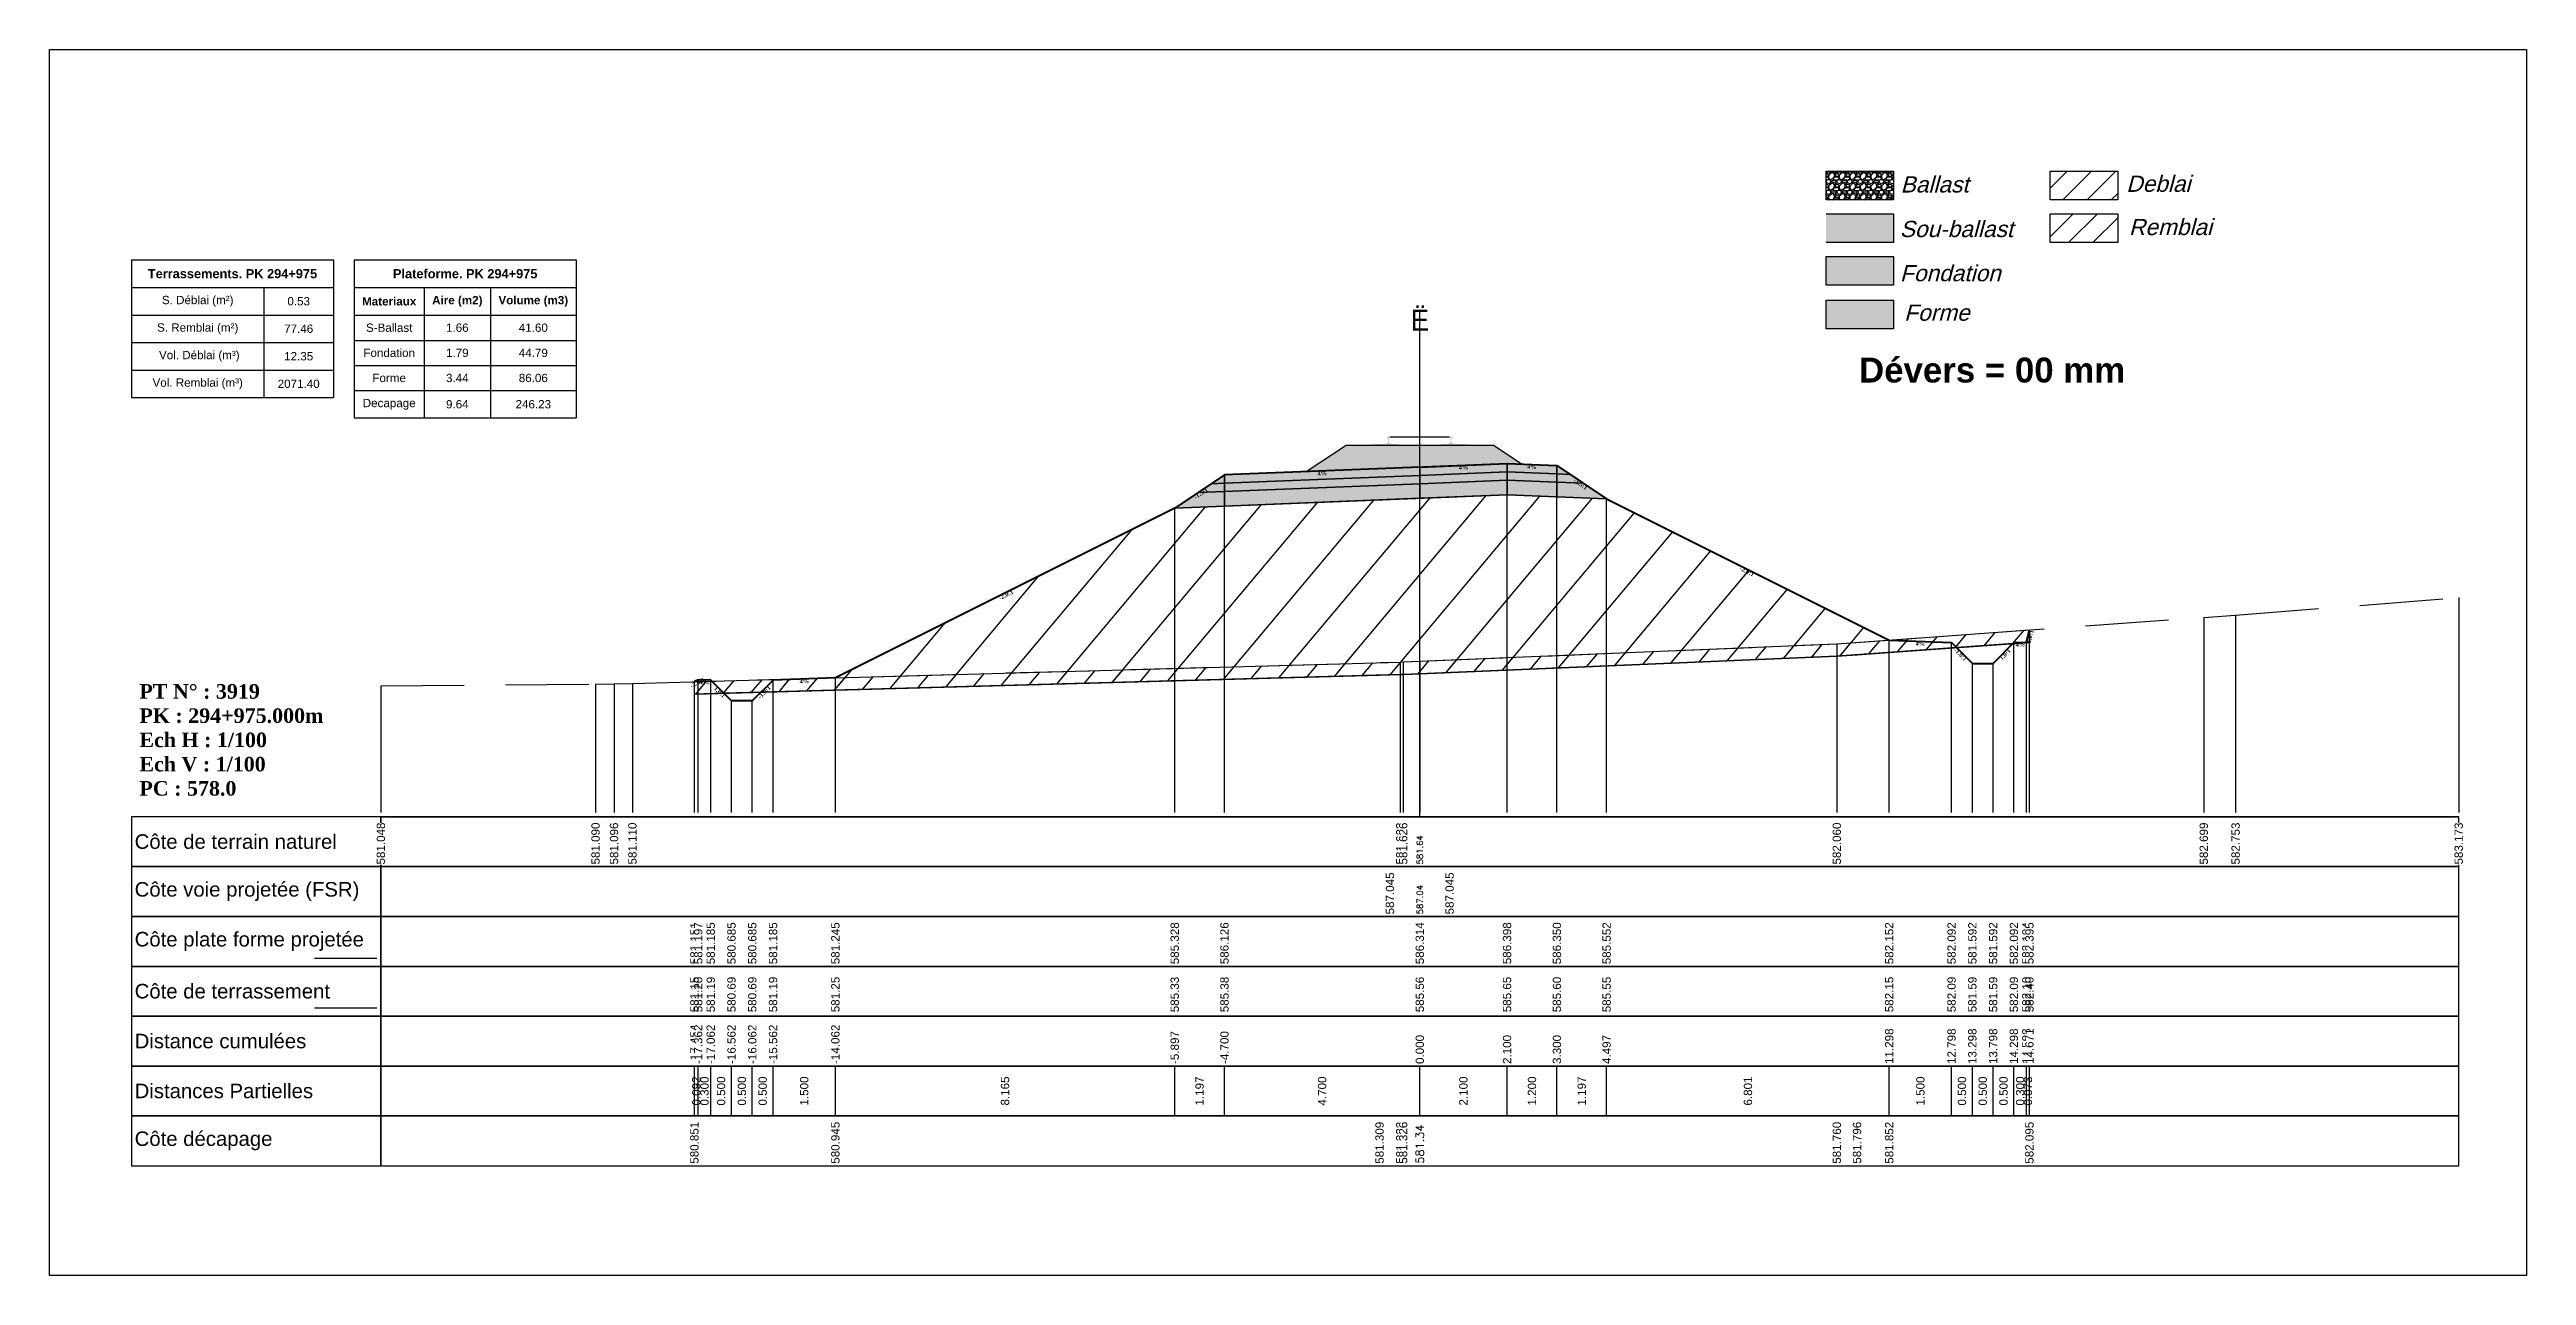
# Model space of a CAD drawing. Header units: millimetres. Extents: x 2762 to 3076, y 916 to 3305.
# Drawn here: x 2865.4 to 2925, y 1269.6 to 1299.1 of the extents above; entities that cross this region are included whole.
import ezdxf

# ---------------------------------------------------------------- set-up
doc = ezdxf.new("R2010")
doc.units = ezdxf.units.MM
doc.header["$LTSCALE"] = 2
doc.linetypes.add('CACHE', pattern=[9.525, 6.35, -3.175])
doc.linetypes.add('DASHED', pattern=[0.75, 0.5, -0.25])
for name, color, linetype in [('C-ANNO-TABL', 1, 'Continuous'), ('C-ANNO-TABL-TEXT', 150, 'Continuous'), ('C-ANNO-TABL-TITL', 150, 'Continuous'), ('C-ANNO-TABL-TTBL', 5, 'Continuous'), ('C-ROAD-CORR', 5, 'Continuous'), ('C-ROAD-SCTN', 7, 'Continuous')]:
    doc.layers.add(name, color=color, linetype=linetype)
doc.styles.add('ARIAL', font='arial.ttf')
doc.styles.add('C3D_Etiquette', font='romans.shx')
doc.styles.add('C3D_Profil_Travers', font='romans.shx')
doc.styles.get("Standard").update_dxf_attribs({"font": 'arial.ttf'})

msp = doc.modelspace()

# ---------------------------------------------------------------- texts
at = {"color": 7, "linetype": 'Continuous', "lineweight": -3}
for s, insert, char_height, attachment_point, style in [('{\\fWingdings|b0|i0|c2|p0;Ë}', (2898.38, 1292.384), 0.5, 8, 'C3D_Profil_Travers'), ('{\\fTimes New Roman|b1|i0|c0|p18;PT N° : 3919\\PPK : 294+975.000m\\PEch H : 1/100\\PEch V : 1/100\\PPC : 578.0}', (2867.568, 1281.184), 0.35, 7, 'C3D_Profil_Travers'), ('{\\fArial|b0|i0|c0|p34;Côte de terrain naturel}', (2867.454, 1280.084), 0.35, 4, 'C3D_Etiquette'), ('{\\fArial|b0|i0|c0|p34;Côte plate forme projetée}', (2867.454, 1277.684), 0.35, 4, 'C3D_Etiquette'), ('{\\fArial|b0|i0|c0|p34;Côte de terrassement}', (2867.454, 1276.484), 0.35, 4, 'C3D_Etiquette'), ('{\\fArial|b0|i0|c0|p34;Distance cumulées}', (2867.454, 1275.284), 0.35, 4, 'C3D_Etiquette'), ('{\\fArial|b0|i0|c0|p34;Distances Partielles}', (2867.454, 1274.084), 0.35, 4, 'C3D_Etiquette'), ('{\\fArial|b0|i0|c0|p34;Côte décapage}', (2867.454, 1272.884), 0.35, 4, 'C3D_Etiquette')]:
    msp.add_mtext(s, dxfattribs=dict(at, insert=insert, char_height=char_height, attachment_point=attachment_point, style=style))
at = {"insert": (2908.949, 1291.733), "char_height": 0.6, "attachment_point": 1}
msp.add_mtext_dynamic_manual_height_columns('{\\fArial|b1|i0|c0|p34;Dévers = 00 mm}', width=8.82587, gutter_width=1.25, heights=[0], dxfattribs=at)
at = {"color": 7, "linetype": 'Continuous', "lineweight": -3, "char_height": 0.1, "attachment_point": 2, "style": 'C3D_Etiquette'}
for s, insert, width, rotation in [('{\\fTimes New Roman|b1|i0|c0|p18;4%}', (2896.03, 1289), 0.42071, 2.29061), ('{\\fTimes New Roman|b1|i0|c0|p18;4%}', (2899.43, 1289.136), 0.37094, 2.29061), ('{\\fTimes New Roman|b1|i0|c0|p18;4%}', (2901.079, 1289.154), 0.42071, 357.70939), ('{\\fTimes New Roman|b1|i0|c0|p18;-1.5:1}', (2902.276, 1288.731), 0.34598, 326.30993), ('{\\fTimes New Roman|b1|i0|c0|p18;-1.5:1}', (2893.083, 1288.507), 0.34598, 33.69007), ('{\\fTimes New Roman|b1|i0|c0|p18;-2.0:1}', (2906.275, 1286.632), 0.34598, 333.43495), ('{\\fTimes New Roman|b1|i0|c0|p18;-2.0:1}', (2888.402, 1286.067), 0.34598, 26.56505), ('{\\fTimes New Roman|b1|i0|c0|p18;1.0:1}', (2913.018, 1285.032), 0.29446, 75.96376), ('{\\fTimes New Roman|b1|i0|c0|p18;4%}', (2910.427, 1284.901), 0.42071, 357.70939), ('{\\fTimes New Roman|b1|i0|c0|p18;-1.0:1}', (2911.425, 1284.623), 0.34598, 315), ('{\\fTimes New Roman|b1|i0|c0|p18;1.0:1}', (2912.43, 1284.623), 0.29001, 45), ('{\\fTimes New Roman|b1|i0|c0|p18;4%}', (2912.828, 1284.877), 0.37094, 2.29061), ('{\\fTimes New Roman|b1|i0|c0|p18;-2.0:1}', (2880.973, 1283.955), 0.34598, 26.56505), ('{\\fTimes New Roman|b1|i0|c0|p18;4%}', (2881.167, 1283.971), 0.37094, 357.70939), ('{\\fTimes New Roman|b1|i0|c0|p18;4%}', (2883.568, 1283.995), 0.42071, 2.29061), ('{\\fTimes New Roman|b1|i0|c0|p18;1.0:1}', (2881.565, 1283.716), 0.29001, 315), ('{\\fTimes New Roman|b1|i0|c0|p18;-1.0:1}', (2882.57, 1283.716), 0.34598, 45)]:
    msp.add_mtext(s, dxfattribs=dict(at, insert=insert, width=width, rotation=rotation))
at = {"color": 7, "linetype": 'Continuous', "lineweight": -3, "insert": (2867.454, 1278.884), "char_height": 0.35, "attachment_point": 4}
msp.add_mtext('{\\fArial|b0|i0|c0|p34;Côte voie projetée (FSR)}', dxfattribs=at)
at = {"color": 7, "linetype": 'Continuous', "lineweight": -3, "rotation": 90, "style": 'C3D_Profil_Travers'}
for s, insert, char_height, attachment_point in [('587.04', (2898.38, 1278.334), 0.15, 4), ('{\\fArial|b0|i0|c0|p34;581.15}', (2880.925, 1275.979), 0.2, 4), ('{\\fArial|b0|i0|c0|p34;581.20}', (2881.017, 1275.979), 0.2, 4), ('{\\fArial|b0|i0|c0|p34;581.19}', (2881.317, 1275.979), 0.2, 4), ('{\\fArial|b0|i0|c0|p34;580.69}', (2881.817, 1275.979), 0.2, 4), ('{\\fArial|b0|i0|c0|p34;580.69}', (2882.317, 1275.979), 0.2, 4), ('{\\fArial|b0|i0|c0|p34;581.19}', (2882.817, 1275.979), 0.2, 4), ('{\\fArial|b0|i0|c0|p34;581.25}', (2884.317, 1275.979), 0.2, 4), ('{\\fArial|b0|i0|c0|p34;585.33}', (2892.483, 1275.979), 0.2, 4), ('{\\fArial|b0|i0|c0|p34;585.38}', (2893.68, 1275.979), 0.2, 4), ('{\\fArial|b0|i0|c0|p34;585.56}', (2898.38, 1275.979), 0.2, 4), ('{\\fArial|b0|i0|c0|p34;585.65}', (2900.48, 1275.979), 0.2, 4), ('{\\fArial|b0|i0|c0|p34;585.60}', (2901.68, 1275.979), 0.2, 4), ('{\\fArial|b0|i0|c0|p34;585.55}', (2902.876, 1275.979), 0.2, 4), ('{\\fArial|b0|i0|c0|p34;582.15}', (2909.677, 1275.979), 0.2, 4), ('{\\fArial|b0|i0|c0|p34;582.09}', (2911.177, 1275.979), 0.2, 4), ('{\\fArial|b0|i0|c0|p34;581.59}', (2911.677, 1275.979), 0.2, 4), ('{\\fArial|b0|i0|c0|p34;581.59}', (2912.177, 1275.979), 0.2, 4), ('{\\fArial|b0|i0|c0|p34;582.09}', (2912.677, 1275.979), 0.2, 4), ('{\\fArial|b0|i0|c0|p34;582.10}', (2912.977, 1275.979), 0.2, 4), ('{\\fArial|b0|i0|c0|p34;582.40}', (2913.05, 1275.979), 0.2, 4), ('{\\fArial|b0|i0|c0|p34;0.092}', (2880.971, 1274.084), 0.2, 5), ('{\\fArial|b0|i0|c0|p34;0.300}', (2881.167, 1274.084), 0.2, 5), ('{\\fArial|b0|i0|c0|p34;0.500}', (2881.567, 1274.084), 0.2, 5), ('{\\fArial|b0|i0|c0|p34;0.500}', (2882.067, 1274.084), 0.2, 5), ('{\\fArial|b0|i0|c0|p34;0.500}', (2882.567, 1274.084), 0.2, 5), ('{\\fArial|b0|i0|c0|p34;1.500}', (2883.567, 1274.084), 0.2, 5), ('{\\fArial|b0|i0|c0|p34;8.165}', (2888.4, 1274.084), 0.2, 5), ('{\\fArial|b0|i0|c0|p34;1.197}', (2893.081, 1274.084), 0.2, 5), ('{\\fArial|b0|i0|c0|p34;4.700}', (2896.03, 1274.084), 0.2, 5), ('{\\fArial|b0|i0|c0|p34;2.100}', (2899.43, 1274.084), 0.2, 5), ('{\\fArial|b0|i0|c0|p34;1.200}', (2901.08, 1274.084), 0.2, 5), ('{\\fArial|b0|i0|c0|p34;1.197}', (2902.278, 1274.084), 0.2, 5), ('{\\fArial|b0|i0|c0|p34;6.801}', (2906.277, 1274.084), 0.2, 5), ('{\\fArial|b0|i0|c0|p34;1.500}', (2910.427, 1274.084), 0.2, 5), ('{\\fArial|b0|i0|c0|p34;0.500}', (2911.427, 1274.084), 0.2, 5), ('{\\fArial|b0|i0|c0|p34;0.500}', (2911.927, 1274.084), 0.2, 5), ('{\\fArial|b0|i0|c0|p34;0.500}', (2912.427, 1274.084), 0.2, 5), ('{\\fArial|b0|i0|c0|p34;0.300}', (2912.827, 1274.084), 0.2, 5), ('{\\fArial|b0|i0|c0|p34;0.073}', (2913.014, 1274.084), 0.2, 5)]:
    msp.add_mtext(s, dxfattribs=dict(at, insert=insert, char_height=char_height, attachment_point=attachment_point))
at = {"layer": 'C-ANNO-TABL-TEXT', "color": 7, "style": 'ARIAL', "oblique": 15}
for s, p in [('Ballast', (2909.949, 1295.705)), ('Deblai', (2915.379, 1295.721)), ('Sou-ballast', (2909.929, 1294.632)), ('Remblai', (2915.443, 1294.679)), ('Fondation', (2909.934, 1293.569)), ('Forme', (2910.034, 1292.619))]:
    msp.add_text(s, height=0.39, dxfattribs=at).set_placement(p)
at = {"layer": 'C-ANNO-TABL-TEXT', "color": 7, "linetype": 'Continuous', "lineweight": -3, "char_height": 0.2, "attachment_point": 5, "style": 'ARIAL'}
for s, insert in [('{\\fArial|b0|i0|c0|p34;\\C7;0.53}', (2871.401, 1293.088)), ('{\\fArial|b0|i0|c0|p34;\\C7;77.46}', (2871.401, 1292.426)), ('{\\fArial|b0|i0|c0|p34;\\C7;S-Ballast}', (2873.579, 1292.451)), ('{\\fArial|b0|i0|c0|p34;\\C7;1.66}', (2875.218, 1292.451)), ('{\\C18;\\c0;41.60}', (2877.047, 1292.451)), ('{\\fArial|b0|i0|c0|p34;\\C7;12.35}', (2871.401, 1291.764)), ('{\\fArial|b0|i0|c0|p34;\\C7;Fondation}', (2873.579, 1291.845)), ('{\\fArial|b0|i0|c0|p34;\\C7;1.79}', (2875.218, 1291.845)), ('{\\C18;\\c0;44.79}', (2877.047, 1291.845)), ('{\\fArial|b0|i0|c0|p34;\\C7;2071.40}', (2871.401, 1291.101)), ('{\\fArial|b0|i0|c0|p34;\\C7;Forme}', (2873.579, 1291.241)), ('{\\fArial|b0|i0|c0|p34;\\C7;3.44}', (2875.218, 1291.241)), ('{\\C18;\\c0;86.06}', (2877.047, 1291.241)), ('{\\fArial|b0|i0|c0|p34;\\C7;Decapage}', (2873.579, 1290.609)), ('{\\fArial|b0|i0|c0|p34;\\C7;9.64}', (2875.218, 1290.609)), ('{\\C18;\\c0;246.23}', (2877.047, 1290.609))]:
    msp.add_mtext(s, dxfattribs=dict(at, insert=insert))
at = {"layer": 'C-ANNO-TABL-TITL', "color": 7, "linetype": 'Continuous', "lineweight": -3, "attachment_point": 5, "style": 'ARIAL'}
for s, insert, char_height in [('{\\fArial|b1|i0|c0|p34;\\C7;Terrassements. PK 294+975}', (2869.808, 1293.751), 0.22), ('{\\fArial|b1|i0|c0|p34;\\C18;\\c0;Plateforme. PK 294+975}', (2875.408, 1293.75), 0.22), ('{\\fArial|b0|i0|c0|p34;\\C7;S. Déblai (m²) }', (2868.971, 1293.088), 0.2), ('{\\fArial|b1|i0|c0|p34;\\C7;Materiaux   }', (2873.579, 1293.085), 0.2), ('{\\fArial|b1|i0|c0|p34;\\C7;Aire (m2)}', (2875.218, 1293.085), 0.2), ('{\\fArial|b1|i0|c0|p34;\\C7;Volume (m3)}', (2877.047, 1293.085), 0.2), ('{\\fArial|b0|i0|c0|p34;\\C7;S. Remblai (m²) }', (2868.971, 1292.426), 0.2), ('{\\fArial|b0|i0|c0|p34;\\C7; Vol. Déblai (m³) }', (2868.971, 1291.764), 0.2), ('{\\fArial|b0|i0|c0|p34;\\C7;Vol. Remblai (m³)}', (2868.971, 1291.101), 0.2)]:
    msp.add_mtext(s, dxfattribs=dict(at, insert=insert, char_height=char_height))

# ---------------------------------------------------------------- hatches: boundary and pattern name
h = msp.add_hatch(color=11)
h.dxf.hatch_style = 1
h.paths.add_polyline_path([(2909.781, 1295.191), (2908.155, 1295.191), (2908.155, 1294.499), (2909.781, 1294.499)])
h = msp.add_hatch(color=30)
h.dxf.hatch_style = 1
h.paths.add_polyline_path([(2909.781, 1294.164), (2908.155, 1294.164), (2908.155, 1293.472), (2909.781, 1293.472)])
h = msp.add_hatch(color=83)
h.dxf.hatch_style = 1
h.paths.add_polyline_path([(2909.781, 1293.118), (2908.155, 1293.118), (2908.155, 1292.426), (2909.781, 1292.426)])
at = {"linetype": 'Continuous', "lineweight": -3}
h = msp.add_hatch(dxfattribs=at)
h.set_pattern_fill('GRAVEL', color=252, scale=0.009, style=0)
h.set_pattern_definition([(228.0128, (2895.811781, 1289.217026), (-1.8288, -2.0574), [0.030755, -3.0447435]), (184.96974, (2895.791207, 1289.194166), (2.743199999, 0.228600013), [0.0527764, -5.2248644]), (132.51045, (2895.738629, 1289.189594), (2.286, -2.5146), [0.0372133, -3.684125]), (267.2737, (2895.649475, 1289.132444), (0.2286, 4.572), [0.0480604, -4.7579794]), (292.83365, (2895.647189, 1289.084438), (-1.143, 2.7432), [0.047127, -4.6655827]), (357.2737, (2895.665477, 1289.041004), (-4.572, 0.2286), [0.0480604, -4.7579794]), (37.69424, (2895.713483, 1289.038718), (-2.9718, -2.286), [0.0635574, -6.2921804]), (72.25533, (2895.763775, 1289.07758), (1.6002, 5.0292), [0.0600048, -5.940473]), (121.42957, (2895.782063, 1289.13473), (-1.8288, 2.9718), [0.048223, -4.774099]), (175.23636, (2895.756917, 1289.175878), (2.5146, -0.2286), [0.055054, -2.697654]), (222.39744, (2895.702053, 1289.18045), (-2.7432, -2.5146), [0.071197, -7.0485095]), (138.81407, (2895.87579, 1289.130158), (-1.6002, 1.3716), [0.0243004, -2.405751]), (171.46923, (2895.857501, 1289.14616), (2.9718, -0.4572), [0.0462314, -4.5769175]), (225, (2895.81178, 1289.15302), (-3e-17, -0.2286), [0.032329, -0.29096]), (203.1986, (2895.79578, 1289.18045), (1.143, 0.4572), [0.01741, -1.723556]), (291.8014, (2895.779777, 1289.17359), (-0.2286, 0.6858), [0.024621, -1.206428]), (30.9638, (2895.78892, 1289.15073), (0.6858, 0.4572), [0.039989, -1.292967]), (161.565, (2895.82321, 1289.171306), (0.4572, -0.2286), [0.028916, -0.693981]), (16.38954, (2895.647189, 1289.173592), (2.286, 0.6858), [0.040508, -4.0102944]), (70.34618, (2895.686051, 1289.185022), (-0.9144, -2.5146), [0.033984, -3.3643994]), (293.1986, (2895.82321, 1289.217026), (-0.4572, 1.143), [0.034819, -1.7061465]), (343.61046, (2895.836927, 1289.185022), (-2.286, 0.6858), [0.040508, -4.0102944]), (339.44395, (2895.64719, 1289.03186), (-1.143, 0.4572), [0.039063, -1.914096]), (294.77514, (2895.683765, 1289.018144), (-1.143, 2.5146), [0.0327305, -3.2403234]), (66.8014, (2895.825497, 1288.988426), (0.4572, 1.143), [0.034819, -1.7061465]), (17.35402, (2895.839213, 1289.02043), (-2.9718, -0.9144), [0.0383204, -3.793714]), (69.44395, (2895.713483, 1288.988426), (-0.4572, -1.143), [0.0195316, -1.933628]), (101.3099, (2895.81178, 1288.988426), (-0.2286, 0.9144), [0.011656, -1.1539795]), (165.9638, (2895.809495, 1288.999856), (0.6858, -0.2286), [0.047127, -0.895415]), (186.009, (2895.763775, 1289.011286), (2.286, 0.2286), [0.043674, -4.323723]), (303.69, (2895.78892, 1289.13016), (-0.2286, 0.4572), [0.032969, -0.79126]), (353.15723, (2895.807209, 1289.102726), (3.8862, -0.4572), [0.05756, -5.698441]), (60.9454, (2895.86436, 1289.095868), (-0.9144, -1.6002), [0.023536, -2.330045]), (90, (2895.8758, 1289.11644), (-0.2286, 0.2286), [0.013716, -0.214884]), (120.25644, (2895.759203, 1289.018144), (0.9144, -1.6002), [0.031758, -3.1440547]), (48.0128, (2895.743201, 1289.045576), (1.8288, 2.0574), [0.06151, -3.0139886]), (0, (2895.78435, 1289.0913), (0.2286, 0.2286), [0.059436, -0.169164]), (325.30485, (2895.843785, 1289.091296), (2.286, -1.6002), [0.036145, -3.5783385]), (254.0546, (2895.873503, 1289.070722), (-0.2286, -0.9144), [0.033285, -1.6309485]), (207.64598, (2895.864359, 1289.038718), (-4.3434, -2.286), [0.054193, -5.365122]), (175.42608, (2895.816353, 1289.013572), (-2.9718, 0.2286), [0.0573327, -5.675926])])
h.paths.add_polyline_path([(2895.647, 1288.988), (2896.605, 1289.627), (2900.155, 1289.627), (2900.844, 1289.167), (2900.48, 1289.182)])
msp.add_hatch(color=254, dxfattribs=at).paths.add_polyline_path([(2897.162, 1289.445), (2897.162, 1289.63), (2897.277, 1289.651), (2897.625, 1289.651), (2897.625, 1289.657), (2897.551, 1289.657), (2897.551, 1289.666), (2897.552, 1289.668), (2897.554, 1289.668), (2897.555, 1289.669), (2897.575, 1289.67), (2897.578, 1289.671), (2897.581, 1289.672), (2897.609, 1289.682), (2897.612, 1289.684), (2897.613, 1289.685), (2897.614, 1289.686), (2897.615, 1289.691), (2897.616, 1289.698), (2897.617, 1289.707), (2897.618, 1289.717), (2897.618, 1289.741), (2897.617, 1289.757), (2897.617, 1289.763), (2897.616, 1289.769), (2897.615, 1289.774), (2897.615, 1289.776), (2897.614, 1289.779), (2897.613, 1289.781), (2897.612, 1289.782), (2897.611, 1289.783), (2897.61, 1289.784), (2897.594, 1289.79), (2897.592, 1289.791), (2897.591, 1289.792), (2897.59, 1289.794), (2897.59, 1289.796), (2897.59, 1289.814), (2897.591, 1289.819), (2897.592, 1289.821), (2897.594, 1289.823), (2897.596, 1289.825), (2897.599, 1289.826), (2897.6, 1289.827), (2897.604, 1289.828), (2897.608, 1289.828), (2897.611, 1289.828), (2897.615, 1289.829), (2897.62, 1289.829), (2897.623, 1289.829), (2897.626, 1289.829), (2897.63, 1289.829), (2897.633, 1289.829), (2897.637, 1289.829), (2897.642, 1289.828), (2897.645, 1289.828), (2897.649, 1289.828), (2897.653, 1289.827), (2897.654, 1289.826), (2897.656, 1289.825), (2897.659, 1289.823), (2897.661, 1289.821), (2897.662, 1289.819), (2897.662, 1289.814), (2897.662, 1289.796), (2897.662, 1289.794), (2897.662, 1289.792), (2897.661, 1289.791), (2897.659, 1289.79), (2897.643, 1289.784), (2897.642, 1289.783), (2897.64, 1289.782), (2897.639, 1289.781), (2897.639, 1289.779), (2897.638, 1289.776), (2897.637, 1289.774), (2897.637, 1289.769), (2897.636, 1289.763), (2897.635, 1289.757), (2897.635, 1289.741), (2897.635, 1289.717), (2897.636, 1289.707), (2897.637, 1289.698), (2897.638, 1289.691), (2897.639, 1289.686), (2897.64, 1289.685), (2897.641, 1289.684), (2897.643, 1289.682), (2897.672, 1289.672), (2897.675, 1289.671), (2897.678, 1289.67), (2897.698, 1289.669), (2897.699, 1289.668), (2897.7, 1289.668), (2897.701, 1289.666), (2897.701, 1289.657), (2897.627, 1289.657), (2897.627, 1289.651), (2897.831, 1289.651), (2897.963, 1289.62), (2898.797, 1289.62), (2898.928, 1289.651), (2899.132, 1289.651), (2899.132, 1289.657), (2899.058, 1289.657), (2899.058, 1289.666), (2899.059, 1289.668), (2899.061, 1289.668), (2899.062, 1289.669), (2899.082, 1289.67), (2899.085, 1289.671), (2899.088, 1289.672), (2899.116, 1289.682), (2899.119, 1289.684), (2899.12, 1289.685), (2899.121, 1289.686), (2899.122, 1289.691), (2899.123, 1289.698), (2899.124, 1289.707), (2899.125, 1289.717), (2899.125, 1289.741), (2899.124, 1289.757), (2899.124, 1289.763), (2899.123, 1289.769), (2899.122, 1289.774), (2899.122, 1289.776), (2899.121, 1289.779), (2899.12, 1289.781), (2899.119, 1289.782), (2899.118, 1289.783), (2899.117, 1289.784), (2899.101, 1289.79), (2899.099, 1289.791), (2899.098, 1289.792), (2899.097, 1289.794), (2899.097, 1289.796), (2899.097, 1289.814), (2899.098, 1289.819), (2899.099, 1289.821), (2899.101, 1289.823), (2899.103, 1289.825), (2899.106, 1289.826), (2899.107, 1289.827), (2899.111, 1289.828), (2899.115, 1289.828), (2899.118, 1289.828), (2899.122, 1289.829), (2899.127, 1289.829), (2899.13, 1289.829), (2899.133, 1289.829), (2899.137, 1289.829), (2899.14, 1289.829), (2899.144, 1289.829), (2899.149, 1289.828), (2899.152, 1289.828), (2899.156, 1289.828), (2899.16, 1289.827), (2899.161, 1289.826), (2899.163, 1289.825), (2899.166, 1289.823), (2899.168, 1289.821), (2899.169, 1289.819), (2899.169, 1289.814), (2899.169, 1289.796), (2899.169, 1289.794), (2899.169, 1289.792), (2899.168, 1289.791), (2899.166, 1289.79), (2899.15, 1289.784), (2899.149, 1289.783), (2899.147, 1289.782), (2899.146, 1289.781), (2899.146, 1289.779), (2899.145, 1289.776), (2899.144, 1289.774), (2899.144, 1289.769), (2899.143, 1289.763), (2899.142, 1289.757), (2899.142, 1289.741), (2899.142, 1289.717), (2899.143, 1289.707), (2899.144, 1289.698), (2899.145, 1289.691), (2899.146, 1289.686), (2899.147, 1289.685), (2899.148, 1289.684), (2899.15, 1289.682), (2899.179, 1289.672), (2899.182, 1289.671), (2899.185, 1289.67), (2899.205, 1289.669), (2899.206, 1289.668), (2899.207, 1289.668), (2899.208, 1289.666), (2899.208, 1289.657), (2899.134, 1289.657), (2899.134, 1289.651), (2899.482, 1289.651), (2899.597, 1289.63), (2899.597, 1289.445)])
h = msp.add_hatch(color=83, dxfattribs=at)
h.paths.add_polyline_path([(2901.68, 1288.384), (2901.68, 1288.734), (2902.318, 1288.708), (2902.876, 1288.336)])
h.paths.add_polyline_path([(2900.48, 1288.432), (2900.48, 1288.782), (2901.68, 1288.734), (2901.68, 1288.384)])
h.paths.add_polyline_path([(2898.38, 1288.348), (2898.38, 1288.698), (2900.48, 1288.782), (2900.48, 1288.432)])
h.paths.add_polyline_path([(2893.68, 1288.16), (2893.68, 1288.51), (2898.38, 1288.698), (2898.38, 1288.348)])
h.paths.add_polyline_path([(2892.483, 1288.112), (2893.041, 1288.484), (2893.68, 1288.51), (2893.68, 1288.16)])
h = msp.add_hatch(color=30, dxfattribs=at)
h.paths.add_polyline_path([(2901.68, 1288.734), (2901.68, 1288.934), (2901.999, 1288.921), (2902.318, 1288.708)])
h.paths.add_polyline_path([(2900.48, 1288.782), (2900.48, 1288.982), (2901.68, 1288.934), (2901.68, 1288.734)])
h.paths.add_polyline_path([(2898.38, 1288.698), (2898.38, 1288.898), (2900.48, 1288.982), (2900.48, 1288.782)])
h.paths.add_polyline_path([(2893.68, 1288.51), (2893.68, 1288.71), (2898.38, 1288.898), (2898.38, 1288.698)])
h.paths.add_polyline_path([(2893.041, 1288.484), (2893.36, 1288.697), (2893.68, 1288.71), (2893.68, 1288.51)])
h = msp.add_hatch(color=11, dxfattribs=at)
h.paths.add_polyline_path([(2901.68, 1288.934), (2901.68, 1289.134), (2901.999, 1288.921)])
h.paths.add_polyline_path([(2900.48, 1288.982), (2900.48, 1289.182), (2901.68, 1289.134), (2901.68, 1288.934)])
h.paths.add_polyline_path([(2898.38, 1288.898), (2898.38, 1289.098), (2900.48, 1289.182), (2900.48, 1288.982)])
h.paths.add_polyline_path([(2893.68, 1288.71), (2893.68, 1288.91), (2898.38, 1289.098), (2898.38, 1288.898)])
h.paths.add_polyline_path([(2893.36, 1288.697), (2893.68, 1288.91), (2893.68, 1288.71)])
h = msp.add_hatch(dxfattribs=at)
h.set_pattern_fill('_U', color=3, angle=50, style=0, pattern_type=0)
h.set_pattern_definition([(50, (2912.6524, 1284.8504), (-0.766044, 0.642788), [])])
h.paths.add_polyline_path([(2912.652, 1284.85), (2912.677, 1284.875), (2912.977, 1284.887), (2913.05, 1285.179), (2913.05, 1284.879)])
h.paths.add_polyline_path([(2882.528, 1283.68), (2882.817, 1283.969), (2884.317, 1284.029), (2892.483, 1288.112), (2900.48, 1288.432), (2902.876, 1288.336), (2909.677, 1284.935), (2911.177, 1284.875), (2911.3, 1284.753), (2908.415, 1284.544), (2897.98, 1284.11), (2897.911, 1284.106)])
h.paths.add_polyline_path([(2880.925, 1283.635), (2880.925, 1283.935), (2881.017, 1283.981), (2881.317, 1283.969), (2881.632, 1283.655)])
h = msp.add_hatch(dxfattribs=at)
h.set_pattern_fill('_U', color=150, scale=0.5, angle=50, style=0, pattern_type=0)
h.set_pattern_definition([(50, (2912.6524, 1284.85044), (-0.383022, 0.321394), [])])
h.paths.add_polyline_path([(2912.652, 1284.85), (2912.677, 1284.875), (2912.977, 1284.887), (2913.05, 1285.179), (2913.05, 1284.879)])
h.paths.add_polyline_path([(2909.677, 1284.935), (2913.05, 1285.179), (2912.977, 1284.887), (2912.677, 1284.875), (2912.652, 1284.85), (2911.3, 1284.753), (2911.177, 1284.875)])
h.paths.add_polyline_path([(2882.528, 1283.68), (2882.817, 1283.969), (2884.317, 1284.029), (2897.911, 1284.406), (2897.98, 1284.41), (2908.415, 1284.844), (2909.677, 1284.935), (2911.177, 1284.875), (2911.3, 1284.753), (2908.415, 1284.544), (2897.98, 1284.11), (2897.911, 1284.106)])
h.paths.add_polyline_path([(2881.34, 1283.947), (2884.317, 1284.029), (2882.817, 1283.969), (2882.528, 1283.68), (2881.632, 1283.655)])
h.paths.add_polyline_path([(2880.925, 1283.635), (2880.925, 1283.935), (2881.34, 1283.947), (2881.632, 1283.655)])
h = msp.add_hatch(dxfattribs=at)
h.set_pattern_fill('_U', color=1, angle=50, style=0, pattern_type=0)
h.set_pattern_definition([(50, (2911.3001, 1284.7527), (-0.766044, 0.642788), [])])
h.paths.add_polyline_path([(2911.3, 1284.753), (2912.652, 1284.85), (2912.177, 1284.375), (2911.677, 1284.375)])
h.paths.add_polyline_path([(2881.632, 1283.655), (2882.528, 1283.68), (2882.317, 1283.469), (2881.817, 1283.469)])

# ---------------------------------------------------------------- linework, layer by layer
for p, q in [((2908.155, 1296.219), (2909.781, 1296.219)), ((2908.155, 1296.219), (2909.781, 1296.219)), ((2908.155, 1295.527), (2908.155, 1296.219)), ((2909.781, 1296.219), (2909.781, 1295.527)), ((2909.781, 1296.219), (2909.781, 1295.527)), ((2913.548, 1296.219), (2915.174, 1296.219)), ((2913.548, 1295.527), (2913.548, 1296.219)), ((2915.174, 1296.219), (2915.174, 1295.527)), ((2909.781, 1295.527), (2908.155, 1295.527)), ((2909.781, 1295.527), (2908.155, 1295.527)), ((2915.174, 1295.527), (2913.548, 1295.527)), ((2908.155, 1295.191), (2909.781, 1295.191)), ((2909.781, 1295.191), (2909.781, 1294.499)), ((2913.548, 1295.191), (2915.174, 1295.191)), ((2913.548, 1294.499), (2913.548, 1295.191)), ((2915.174, 1295.191), (2915.174, 1294.499)), ((2909.781, 1294.499), (2908.155, 1294.499)), ((2908.155, 1294.164), (2909.781, 1294.164)), ((2908.155, 1293.472), (2908.155, 1294.164)), ((2909.781, 1294.164), (2909.781, 1293.472)), ((2915.174, 1294.499), (2913.548, 1294.499)), ((2909.781, 1293.472), (2908.155, 1293.472)), ((2908.155, 1293.118), (2909.781, 1293.118)), ((2908.155, 1292.426), (2908.155, 1293.118)), ((2909.781, 1293.118), (2909.781, 1292.426)), ((2909.781, 1292.426), (2908.155, 1292.426))]:
    msp.add_line(p, q)
at = {"linetype": 'Continuous'}
for p, q in [((2908.158, 1296.172), (2908.155, 1296.173)), ((2908.155, 1296.17), (2908.158, 1296.172)), ((2908.195, 1296.144), (2908.155, 1296.15)), ((2908.155, 1296.104), (2908.205, 1296.098)), ((2908.155, 1296.083), (2908.181, 1296.083)), ((2908.207, 1296.019), (2908.155, 1295.992)), ((2908.158, 1295.918), (2908.155, 1295.919)), ((2908.155, 1295.916), (2908.158, 1295.918)), ((2908.195, 1295.89), (2908.155, 1295.896)), ((2908.155, 1295.85), (2908.205, 1295.844)), ((2908.155, 1295.829), (2908.181, 1295.829)), ((2908.159, 1295.969), (2908.174, 1295.934)), ((2908.16, 1295.969), (2908.176, 1296.005)), ((2908.161, 1296.219), (2908.174, 1296.188)), ((2908.173, 1296.188), (2908.216, 1296.175)), ((2908.173, 1295.934), (2908.216, 1295.921)), ((2908.176, 1296.005), (2908.217, 1296.018)), ((2908.18, 1296.086), (2908.214, 1296.063)), ((2908.18, 1295.832), (2908.214, 1295.809)), ((2908.218, 1296.128), (2908.197, 1296.145)), ((2908.218, 1295.874), (2908.197, 1295.891)), ((2908.204, 1296.088), (2908.217, 1296.111)), ((2908.214, 1296.061), (2908.204, 1296.025)), ((2908.204, 1295.834), (2908.217, 1295.857)), ((2908.214, 1295.807), (2908.204, 1295.771)), ((2908.216, 1296.175), (2908.26, 1296.188)), ((2908.216, 1296.016), (2908.257, 1296.001)), ((2908.216, 1295.921), (2908.26, 1295.934)), ((2908.219, 1296.129), (2908.217, 1296.076)), ((2908.217, 1296.111), (2908.217, 1296.127)), ((2908.217, 1296.076), (2908.237, 1296.028)), ((2908.219, 1295.875), (2908.217, 1295.822)), ((2908.217, 1295.857), (2908.217, 1295.873)), ((2908.217, 1295.822), (2908.237, 1295.774)), ((2908.284, 1296.175), (2908.225, 1296.122)), ((2908.284, 1295.921), (2908.225, 1295.868)), ((2908.237, 1296.025), (2908.29, 1296.022)), ((2908.256, 1296.003), (2908.271, 1295.97)), ((2908.26, 1296.187), (2908.271, 1296.219)), ((2908.26, 1295.933), (2908.273, 1295.969)), ((2908.337, 1296.175), (2908.276, 1296.18)), ((2908.337, 1295.921), (2908.276, 1295.926)), ((2908.317, 1295.939), (2908.289, 1295.969)), ((2908.29, 1296.025), (2908.346, 1296.068)), ((2908.29, 1295.969), (2908.298, 1295.989)), ((2908.29, 1295.771), (2908.346, 1295.814)), ((2908.317, 1296.193), (2908.293, 1296.219)), ((2908.346, 1295.989), (2908.298, 1295.984)), ((2908.36, 1296.199), (2908.302, 1296.194)), ((2908.36, 1295.945), (2908.302, 1295.94)), ((2908.324, 1296.033), (2908.369, 1296.083)), ((2908.324, 1295.779), (2908.369, 1295.829)), ((2908.343, 1296.003), (2908.325, 1296.034)), ((2908.364, 1296.131), (2908.336, 1296.176)), ((2908.364, 1295.877), (2908.336, 1295.922)), ((2908.405, 1295.999), (2908.341, 1296.004)), ((2908.346, 1296.068), (2908.366, 1296.132)), ((2908.397, 1295.982), (2908.346, 1295.994)), ((2908.346, 1295.814), (2908.366, 1295.878)), ((2908.363, 1296.175), (2908.373, 1296.15)), ((2908.363, 1295.921), (2908.373, 1295.896)), ((2908.382, 1296.183), (2908.364, 1296.176)), ((2908.382, 1295.929), (2908.364, 1295.922)), ((2908.369, 1296.083), (2908.435, 1296.083)), ((2908.369, 1295.829), (2908.435, 1295.829)), ((2908.374, 1296.149), (2908.412, 1296.172)), ((2908.399, 1296.152), (2908.374, 1296.127)), ((2908.374, 1296.127), (2908.394, 1296.096)), ((2908.374, 1295.895), (2908.412, 1295.918)), ((2908.399, 1295.898), (2908.374, 1295.873)), ((2908.374, 1295.873), (2908.394, 1295.842)), ((2908.394, 1296.219), (2908.376, 1296.198)), ((2908.394, 1296.219), (2908.376, 1296.198)), ((2908.399, 1295.97), (2908.376, 1295.944)), ((2908.412, 1296.172), (2908.381, 1296.182)), ((2908.412, 1295.918), (2908.381, 1295.928)), ((2908.395, 1296.106), (2908.459, 1296.098)), ((2908.395, 1295.852), (2908.459, 1295.844)), ((2908.399, 1295.969), (2908.397, 1295.982)), ((2908.449, 1296.144), (2908.399, 1296.151)), ((2908.449, 1296.144), (2908.399, 1296.151)), ((2908.449, 1295.89), (2908.399, 1295.897)), ((2908.461, 1296.019), (2908.408, 1295.991)), ((2908.413, 1295.969), (2908.428, 1295.934)), ((2908.414, 1295.969), (2908.43, 1296.005)), ((2908.415, 1296.219), (2908.428, 1296.188)), ((2908.415, 1296.219), (2908.428, 1296.188)), ((2908.427, 1296.188), (2908.47, 1296.175)), ((2908.427, 1296.188), (2908.47, 1296.175)), ((2908.427, 1295.934), (2908.47, 1295.921)), ((2908.43, 1296.005), (2908.471, 1296.018)), ((2908.434, 1296.086), (2908.468, 1296.063)), ((2908.434, 1295.832), (2908.468, 1295.809)), ((2908.472, 1296.128), (2908.451, 1296.145)), ((2908.472, 1296.128), (2908.451, 1296.145)), ((2908.472, 1295.874), (2908.451, 1295.891)), ((2908.458, 1296.088), (2908.471, 1296.111)), ((2908.468, 1296.061), (2908.458, 1296.025)), ((2908.458, 1295.834), (2908.471, 1295.857)), ((2908.468, 1295.807), (2908.458, 1295.771)), ((2908.47, 1296.175), (2908.514, 1296.188)), ((2908.47, 1296.175), (2908.514, 1296.188)), ((2908.47, 1296.016), (2908.511, 1296.001)), ((2908.47, 1295.921), (2908.514, 1295.934)), ((2908.473, 1296.129), (2908.471, 1296.076)), ((2908.473, 1296.129), (2908.471, 1296.076)), ((2908.471, 1296.111), (2908.471, 1296.127)), ((2908.471, 1296.111), (2908.471, 1296.127)), ((2908.471, 1296.076), (2908.491, 1296.028)), ((2908.473, 1295.875), (2908.471, 1295.822)), ((2908.471, 1295.857), (2908.471, 1295.873)), ((2908.471, 1295.822), (2908.491, 1295.774)), ((2908.538, 1296.175), (2908.479, 1296.122)), ((2908.538, 1296.175), (2908.479, 1296.122)), ((2908.538, 1295.921), (2908.479, 1295.868)), ((2908.491, 1296.025), (2908.544, 1296.022)), ((2908.51, 1296.003), (2908.525, 1295.97)), ((2908.514, 1296.187), (2908.525, 1296.219)), ((2908.514, 1296.187), (2908.525, 1296.219)), ((2908.514, 1295.933), (2908.527, 1295.969)), ((2908.591, 1296.175), (2908.53, 1296.18)), ((2908.591, 1296.175), (2908.53, 1296.18)), ((2908.591, 1295.921), (2908.53, 1295.926)), ((2908.571, 1295.939), (2908.543, 1295.969)), ((2908.544, 1296.025), (2908.6, 1296.068)), ((2908.544, 1296.025), (2908.6, 1296.068)), ((2908.544, 1295.969), (2908.552, 1295.989)), ((2908.544, 1295.771), (2908.6, 1295.814)), ((2908.571, 1296.193), (2908.547, 1296.219)), ((2908.571, 1296.193), (2908.547, 1296.219)), ((2908.6, 1295.989), (2908.552, 1295.984)), ((2908.614, 1296.199), (2908.556, 1296.194)), ((2908.614, 1296.199), (2908.556, 1296.194)), ((2908.614, 1295.945), (2908.556, 1295.94)), ((2908.578, 1296.033), (2908.623, 1296.083)), ((2908.578, 1296.033), (2908.623, 1296.083)), ((2908.578, 1295.779), (2908.623, 1295.829)), ((2908.597, 1296.003), (2908.579, 1296.034)), ((2908.597, 1296.003), (2908.579, 1296.034)), ((2908.618, 1296.131), (2908.59, 1296.176)), ((2908.618, 1296.131), (2908.59, 1296.176)), ((2908.618, 1295.877), (2908.59, 1295.922)), ((2908.659, 1295.999), (2908.595, 1296.004)), ((2908.659, 1295.999), (2908.595, 1296.004)), ((2908.6, 1296.068), (2908.62, 1296.132)), ((2908.6, 1296.068), (2908.62, 1296.132)), ((2908.651, 1295.982), (2908.6, 1295.994)), ((2908.651, 1295.982), (2908.6, 1295.994)), ((2908.6, 1295.814), (2908.62, 1295.878)), ((2908.617, 1296.175), (2908.627, 1296.15)), ((2908.617, 1296.175), (2908.627, 1296.15)), ((2908.617, 1295.921), (2908.627, 1295.896)), ((2908.636, 1296.183), (2908.618, 1296.176)), ((2908.636, 1296.183), (2908.618, 1296.176)), ((2908.636, 1295.929), (2908.618, 1295.922)), ((2908.623, 1296.083), (2908.689, 1296.083)), ((2908.623, 1296.083), (2908.689, 1296.083)), ((2908.623, 1295.829), (2908.689, 1295.829)), ((2908.628, 1296.149), (2908.666, 1296.172)), ((2908.628, 1296.149), (2908.666, 1296.172)), ((2908.653, 1296.152), (2908.628, 1296.127)), ((2908.653, 1296.152), (2908.628, 1296.127)), ((2908.628, 1296.127), (2908.648, 1296.096)), ((2908.628, 1296.127), (2908.648, 1296.096)), ((2908.628, 1295.895), (2908.666, 1295.918)), ((2908.653, 1295.898), (2908.628, 1295.873)), ((2908.628, 1295.873), (2908.648, 1295.842)), ((2908.648, 1296.219), (2908.63, 1296.198)), ((2908.648, 1296.219), (2908.63, 1296.198)), ((2908.653, 1295.97), (2908.63, 1295.944)), ((2908.653, 1295.97), (2908.63, 1295.944)), ((2908.666, 1296.172), (2908.635, 1296.182)), ((2908.666, 1296.172), (2908.635, 1296.182)), ((2908.666, 1295.918), (2908.635, 1295.928)), ((2908.649, 1296.106), (2908.713, 1296.098)), ((2908.649, 1296.106), (2908.713, 1296.098)), ((2908.649, 1295.852), (2908.713, 1295.844)), ((2908.653, 1295.969), (2908.651, 1295.982)), ((2908.653, 1295.969), (2908.651, 1295.982)), ((2908.703, 1296.144), (2908.653, 1296.151)), ((2908.703, 1296.144), (2908.653, 1296.151)), ((2908.703, 1295.89), (2908.653, 1295.897)), ((2908.715, 1296.019), (2908.662, 1295.991)), ((2908.715, 1296.019), (2908.662, 1295.991)), ((2908.667, 1295.969), (2908.682, 1295.934)), ((2908.667, 1295.969), (2908.682, 1295.934)), ((2908.668, 1295.969), (2908.684, 1296.005)), ((2908.668, 1295.969), (2908.684, 1296.005)), ((2908.669, 1296.219), (2908.682, 1296.188)), ((2908.669, 1296.219), (2908.682, 1296.188)), ((2908.681, 1296.188), (2908.724, 1296.175)), ((2908.681, 1296.188), (2908.724, 1296.175)), ((2908.681, 1295.934), (2908.724, 1295.921)), ((2908.681, 1295.934), (2908.724, 1295.921)), ((2908.684, 1296.005), (2908.725, 1296.018)), ((2908.684, 1296.005), (2908.725, 1296.018)), ((2908.688, 1296.086), (2908.722, 1296.063)), ((2908.688, 1296.086), (2908.722, 1296.063)), ((2908.688, 1295.832), (2908.722, 1295.809)), ((2908.726, 1296.128), (2908.705, 1296.145)), ((2908.726, 1296.128), (2908.705, 1296.145)), ((2908.726, 1295.874), (2908.705, 1295.891)), ((2908.712, 1296.088), (2908.725, 1296.111)), ((2908.712, 1296.088), (2908.725, 1296.111)), ((2908.722, 1296.061), (2908.712, 1296.025)), ((2908.722, 1296.061), (2908.712, 1296.025)), ((2908.712, 1295.834), (2908.725, 1295.857)), ((2908.722, 1295.807), (2908.712, 1295.771)), ((2908.724, 1296.175), (2908.768, 1296.188)), ((2908.724, 1296.175), (2908.768, 1296.188)), ((2908.724, 1296.016), (2908.765, 1296.001)), ((2908.724, 1296.016), (2908.765, 1296.001)), ((2908.724, 1295.921), (2908.768, 1295.934)), ((2908.724, 1295.921), (2908.768, 1295.934)), ((2908.727, 1296.129), (2908.725, 1296.076)), ((2908.727, 1296.129), (2908.725, 1296.076)), ((2908.725, 1296.111), (2908.725, 1296.127)), ((2908.725, 1296.111), (2908.725, 1296.127)), ((2908.725, 1296.076), (2908.745, 1296.028)), ((2908.725, 1296.076), (2908.745, 1296.028)), ((2908.727, 1295.875), (2908.725, 1295.822)), ((2908.725, 1295.857), (2908.725, 1295.873)), ((2908.725, 1295.822), (2908.745, 1295.774)), ((2908.792, 1296.175), (2908.733, 1296.122)), ((2908.792, 1296.175), (2908.733, 1296.122)), ((2908.792, 1295.921), (2908.733, 1295.868)), ((2908.792, 1295.921), (2908.733, 1295.868)), ((2908.745, 1296.025), (2908.798, 1296.022)), ((2908.745, 1296.025), (2908.798, 1296.022)), ((2908.764, 1296.003), (2908.779, 1295.97)), ((2908.764, 1296.003), (2908.779, 1295.97)), ((2908.768, 1296.187), (2908.779, 1296.219)), ((2908.768, 1296.187), (2908.779, 1296.219)), ((2908.768, 1295.933), (2908.781, 1295.969)), ((2908.768, 1295.933), (2908.781, 1295.969)), ((2908.845, 1296.175), (2908.784, 1296.18)), ((2908.845, 1296.175), (2908.784, 1296.18)), ((2908.845, 1295.921), (2908.784, 1295.926)), ((2908.845, 1295.921), (2908.784, 1295.926)), ((2908.825, 1295.939), (2908.797, 1295.969)), ((2908.825, 1295.939), (2908.797, 1295.969)), ((2908.798, 1296.025), (2908.854, 1296.068)), ((2908.798, 1296.025), (2908.854, 1296.068)), ((2908.798, 1295.969), (2908.806, 1295.989)), ((2908.798, 1295.969), (2908.806, 1295.989)), ((2908.798, 1295.771), (2908.854, 1295.814)), ((2908.798, 1295.771), (2908.854, 1295.814)), ((2908.825, 1296.193), (2908.801, 1296.219)), ((2908.825, 1296.193), (2908.801, 1296.219)), ((2908.854, 1295.989), (2908.806, 1295.984)), ((2908.854, 1295.989), (2908.806, 1295.984)), ((2908.868, 1296.199), (2908.81, 1296.194)), ((2908.868, 1296.199), (2908.81, 1296.194)), ((2908.868, 1295.945), (2908.81, 1295.94)), ((2908.868, 1295.945), (2908.81, 1295.94)), ((2908.832, 1296.033), (2908.877, 1296.083)), ((2908.832, 1296.033), (2908.877, 1296.083)), ((2908.832, 1295.779), (2908.877, 1295.829)), ((2908.832, 1295.779), (2908.877, 1295.829)), ((2908.851, 1296.003), (2908.833, 1296.034)), ((2908.851, 1296.003), (2908.833, 1296.034)), ((2908.872, 1296.131), (2908.844, 1296.176)), ((2908.872, 1296.131), (2908.844, 1296.176)), ((2908.872, 1295.877), (2908.844, 1295.922)), ((2908.872, 1295.877), (2908.844, 1295.922)), ((2908.913, 1295.999), (2908.849, 1296.004)), ((2908.913, 1295.999), (2908.849, 1296.004)), ((2908.854, 1296.068), (2908.874, 1296.132)), ((2908.854, 1296.068), (2908.874, 1296.132)), ((2908.905, 1295.982), (2908.854, 1295.994)), ((2908.905, 1295.982), (2908.854, 1295.994)), ((2908.854, 1295.814), (2908.874, 1295.878)), ((2908.854, 1295.814), (2908.874, 1295.878)), ((2908.871, 1296.175), (2908.881, 1296.15)), ((2908.871, 1296.175), (2908.881, 1296.15)), ((2908.871, 1295.921), (2908.881, 1295.896)), ((2908.871, 1295.921), (2908.881, 1295.896)), ((2908.89, 1296.183), (2908.872, 1296.176)), ((2908.89, 1296.183), (2908.872, 1296.176)), ((2908.89, 1295.929), (2908.872, 1295.922)), ((2908.89, 1295.929), (2908.872, 1295.922)), ((2908.877, 1296.083), (2908.943, 1296.083)), ((2908.877, 1296.083), (2908.943, 1296.083)), ((2908.877, 1295.829), (2908.943, 1295.829)), ((2908.877, 1295.829), (2908.943, 1295.829)), ((2908.882, 1296.149), (2908.92, 1296.172)), ((2908.882, 1296.149), (2908.92, 1296.172)), ((2908.907, 1296.152), (2908.882, 1296.127)), ((2908.907, 1296.152), (2908.882, 1296.127)), ((2908.882, 1296.127), (2908.902, 1296.096)), ((2908.882, 1296.127), (2908.902, 1296.096)), ((2908.882, 1295.895), (2908.92, 1295.918)), ((2908.882, 1295.895), (2908.92, 1295.918)), ((2908.907, 1295.898), (2908.882, 1295.873)), ((2908.907, 1295.898), (2908.882, 1295.873)), ((2908.882, 1295.873), (2908.902, 1295.842)), ((2908.882, 1295.873), (2908.902, 1295.842)), ((2908.902, 1296.219), (2908.884, 1296.198)), ((2908.902, 1296.219), (2908.884, 1296.198)), ((2908.907, 1295.97), (2908.884, 1295.944)), ((2908.907, 1295.97), (2908.884, 1295.944)), ((2908.92, 1296.172), (2908.889, 1296.182)), ((2908.92, 1296.172), (2908.889, 1296.182)), ((2908.92, 1295.918), (2908.889, 1295.928)), ((2908.92, 1295.918), (2908.889, 1295.928)), ((2908.903, 1296.106), (2908.967, 1296.098)), ((2908.903, 1296.106), (2908.967, 1296.098)), ((2908.903, 1295.852), (2908.967, 1295.844)), ((2908.903, 1295.852), (2908.967, 1295.844)), ((2908.907, 1295.969), (2908.905, 1295.982)), ((2908.907, 1295.969), (2908.905, 1295.982)), ((2908.957, 1296.144), (2908.907, 1296.151)), ((2908.957, 1296.144), (2908.907, 1296.151)), ((2908.957, 1295.89), (2908.907, 1295.897)), ((2908.957, 1295.89), (2908.907, 1295.897)), ((2908.969, 1296.019), (2908.916, 1295.991)), ((2908.969, 1296.019), (2908.916, 1295.991)), ((2908.921, 1295.969), (2908.936, 1295.934)), ((2908.921, 1295.969), (2908.936, 1295.934)), ((2908.922, 1295.969), (2908.938, 1296.005)), ((2908.922, 1295.969), (2908.938, 1296.005)), ((2908.923, 1296.219), (2908.936, 1296.188)), ((2908.923, 1296.219), (2908.936, 1296.188)), ((2908.935, 1296.188), (2908.978, 1296.175)), ((2908.935, 1296.188), (2908.978, 1296.175)), ((2908.935, 1295.934), (2908.978, 1295.921)), ((2908.935, 1295.934), (2908.978, 1295.921)), ((2908.938, 1296.005), (2908.979, 1296.018)), ((2908.938, 1296.005), (2908.979, 1296.018)), ((2908.942, 1296.086), (2908.976, 1296.063)), ((2908.942, 1296.086), (2908.976, 1296.063)), ((2908.942, 1295.832), (2908.976, 1295.809)), ((2908.942, 1295.832), (2908.976, 1295.809)), ((2908.98, 1296.128), (2908.959, 1296.145)), ((2908.98, 1296.128), (2908.959, 1296.145)), ((2908.98, 1295.874), (2908.959, 1295.891)), ((2908.98, 1295.874), (2908.959, 1295.891)), ((2908.966, 1296.088), (2908.979, 1296.111)), ((2908.966, 1296.088), (2908.979, 1296.111)), ((2908.976, 1296.061), (2908.966, 1296.025)), ((2908.976, 1296.061), (2908.966, 1296.025)), ((2908.966, 1295.834), (2908.979, 1295.857)), ((2908.966, 1295.834), (2908.979, 1295.857)), ((2908.976, 1295.807), (2908.966, 1295.771)), ((2908.976, 1295.807), (2908.966, 1295.771)), ((2908.978, 1296.175), (2909.022, 1296.188)), ((2908.978, 1296.175), (2909.022, 1296.188)), ((2908.978, 1296.016), (2909.019, 1296.001)), ((2908.978, 1296.016), (2909.019, 1296.001)), ((2908.978, 1295.921), (2909.022, 1295.934)), ((2908.978, 1295.921), (2909.022, 1295.934)), ((2908.981, 1296.129), (2908.979, 1296.076)), ((2908.981, 1296.129), (2908.979, 1296.076)), ((2908.979, 1296.111), (2908.979, 1296.127)), ((2908.979, 1296.111), (2908.979, 1296.127)), ((2908.979, 1296.076), (2908.999, 1296.028)), ((2908.979, 1296.076), (2908.999, 1296.028)), ((2908.981, 1295.875), (2908.979, 1295.822)), ((2908.981, 1295.875), (2908.979, 1295.822)), ((2908.979, 1295.857), (2908.979, 1295.873)), ((2908.979, 1295.857), (2908.979, 1295.873)), ((2908.979, 1295.822), (2908.999, 1295.774)), ((2908.979, 1295.822), (2908.999, 1295.774)), ((2909.046, 1296.175), (2908.987, 1296.122)), ((2909.046, 1296.175), (2908.987, 1296.122)), ((2909.046, 1295.921), (2908.987, 1295.868)), ((2909.046, 1295.921), (2908.987, 1295.868)), ((2908.999, 1296.025), (2909.052, 1296.022)), ((2908.999, 1296.025), (2909.052, 1296.022)), ((2909.018, 1296.003), (2909.033, 1295.97)), ((2909.018, 1296.003), (2909.033, 1295.97)), ((2909.022, 1296.187), (2909.033, 1296.219)), ((2909.022, 1296.187), (2909.033, 1296.219)), ((2909.022, 1295.933), (2909.035, 1295.969)), ((2909.022, 1295.933), (2909.035, 1295.969)), ((2909.099, 1296.175), (2909.038, 1296.18)), ((2909.099, 1296.175), (2909.038, 1296.18)), ((2909.099, 1295.921), (2909.038, 1295.926)), ((2909.099, 1295.921), (2909.038, 1295.926)), ((2909.079, 1295.939), (2909.051, 1295.969)), ((2909.079, 1295.939), (2909.051, 1295.969)), ((2909.052, 1296.025), (2909.108, 1296.068)), ((2909.052, 1296.025), (2909.108, 1296.068)), ((2909.052, 1295.969), (2909.06, 1295.989)), ((2909.052, 1295.969), (2909.06, 1295.989)), ((2909.052, 1295.771), (2909.108, 1295.814)), ((2909.052, 1295.771), (2909.108, 1295.814)), ((2909.079, 1296.193), (2909.055, 1296.219)), ((2909.079, 1296.193), (2909.055, 1296.219)), ((2909.108, 1295.989), (2909.06, 1295.984)), ((2909.108, 1295.989), (2909.06, 1295.984)), ((2909.122, 1296.199), (2909.064, 1296.194)), ((2909.122, 1296.199), (2909.064, 1296.194)), ((2909.122, 1295.945), (2909.064, 1295.94)), ((2909.122, 1295.945), (2909.064, 1295.94)), ((2909.086, 1296.033), (2909.131, 1296.083)), ((2909.086, 1296.033), (2909.131, 1296.083)), ((2909.086, 1295.779), (2909.131, 1295.829)), ((2909.086, 1295.779), (2909.131, 1295.829)), ((2909.105, 1296.003), (2909.087, 1296.034)), ((2909.105, 1296.003), (2909.087, 1296.034)), ((2909.126, 1296.131), (2909.098, 1296.176)), ((2909.126, 1296.131), (2909.098, 1296.176)), ((2909.126, 1295.877), (2909.098, 1295.922)), ((2909.126, 1295.877), (2909.098, 1295.922)), ((2909.167, 1295.999), (2909.103, 1296.004)), ((2909.167, 1295.999), (2909.103, 1296.004)), ((2909.108, 1296.068), (2909.128, 1296.132)), ((2909.108, 1296.068), (2909.128, 1296.132)), ((2909.159, 1295.982), (2909.108, 1295.994)), ((2909.159, 1295.982), (2909.108, 1295.994)), ((2909.108, 1295.814), (2909.128, 1295.878)), ((2909.108, 1295.814), (2909.128, 1295.878)), ((2909.125, 1296.175), (2909.135, 1296.15)), ((2909.125, 1296.175), (2909.135, 1296.15)), ((2909.125, 1295.921), (2909.135, 1295.896)), ((2909.125, 1295.921), (2909.135, 1295.896)), ((2909.144, 1296.183), (2909.126, 1296.176)), ((2909.144, 1296.183), (2909.126, 1296.176)), ((2909.144, 1295.929), (2909.126, 1295.922)), ((2909.144, 1295.929), (2909.126, 1295.922)), ((2909.131, 1296.083), (2909.197, 1296.083)), ((2909.131, 1296.083), (2909.197, 1296.083)), ((2909.131, 1295.829), (2909.197, 1295.829)), ((2909.131, 1295.829), (2909.197, 1295.829)), ((2909.136, 1296.149), (2909.174, 1296.172)), ((2909.136, 1296.149), (2909.174, 1296.172)), ((2909.161, 1296.152), (2909.136, 1296.127)), ((2909.161, 1296.152), (2909.136, 1296.127)), ((2909.136, 1296.127), (2909.156, 1296.096)), ((2909.136, 1296.127), (2909.156, 1296.096)), ((2909.136, 1295.895), (2909.174, 1295.918)), ((2909.136, 1295.895), (2909.174, 1295.918)), ((2909.161, 1295.898), (2909.136, 1295.873)), ((2909.161, 1295.898), (2909.136, 1295.873)), ((2909.136, 1295.873), (2909.156, 1295.842)), ((2909.136, 1295.873), (2909.156, 1295.842)), ((2909.156, 1296.219), (2909.138, 1296.198)), ((2909.156, 1296.219), (2909.138, 1296.198)), ((2909.161, 1295.97), (2909.138, 1295.944)), ((2909.161, 1295.97), (2909.138, 1295.944)), ((2909.174, 1296.172), (2909.143, 1296.182)), ((2909.174, 1296.172), (2909.143, 1296.182)), ((2909.174, 1295.918), (2909.143, 1295.928)), ((2909.174, 1295.918), (2909.143, 1295.928)), ((2909.157, 1296.106), (2909.221, 1296.098)), ((2909.157, 1296.106), (2909.221, 1296.098)), ((2909.157, 1295.852), (2909.221, 1295.844)), ((2909.157, 1295.852), (2909.221, 1295.844)), ((2909.161, 1295.969), (2909.159, 1295.982)), ((2909.161, 1295.969), (2909.159, 1295.982)), ((2909.211, 1296.144), (2909.161, 1296.151)), ((2909.211, 1296.144), (2909.161, 1296.151)), ((2909.211, 1295.89), (2909.161, 1295.897)), ((2909.211, 1295.89), (2909.161, 1295.897)), ((2909.223, 1296.019), (2909.17, 1295.991)), ((2909.223, 1296.019), (2909.17, 1295.991)), ((2909.175, 1295.969), (2909.19, 1295.934)), ((2909.175, 1295.969), (2909.19, 1295.934)), ((2909.176, 1295.969), (2909.192, 1296.005)), ((2909.176, 1295.969), (2909.192, 1296.005)), ((2909.177, 1296.219), (2909.19, 1296.188)), ((2909.177, 1296.219), (2909.19, 1296.188)), ((2909.189, 1296.188), (2909.232, 1296.175)), ((2909.189, 1296.188), (2909.232, 1296.175)), ((2909.189, 1295.934), (2909.232, 1295.921)), ((2909.189, 1295.934), (2909.232, 1295.921)), ((2909.192, 1296.005), (2909.233, 1296.018)), ((2909.192, 1296.005), (2909.233, 1296.018)), ((2909.196, 1296.086), (2909.23, 1296.063)), ((2909.196, 1296.086), (2909.23, 1296.063)), ((2909.196, 1295.832), (2909.23, 1295.809)), ((2909.196, 1295.832), (2909.23, 1295.809)), ((2909.234, 1296.128), (2909.213, 1296.145)), ((2909.234, 1296.128), (2909.213, 1296.145)), ((2909.234, 1295.874), (2909.213, 1295.891)), ((2909.234, 1295.874), (2909.213, 1295.891)), ((2909.22, 1296.088), (2909.233, 1296.111)), ((2909.22, 1296.088), (2909.233, 1296.111)), ((2909.23, 1296.061), (2909.22, 1296.025)), ((2909.23, 1296.061), (2909.22, 1296.025)), ((2909.22, 1295.834), (2909.233, 1295.857)), ((2909.22, 1295.834), (2909.233, 1295.857)), ((2909.23, 1295.807), (2909.22, 1295.771)), ((2909.23, 1295.807), (2909.22, 1295.771)), ((2909.232, 1296.175), (2909.276, 1296.188)), ((2909.232, 1296.175), (2909.276, 1296.188)), ((2909.232, 1296.016), (2909.273, 1296.001)), ((2909.232, 1296.016), (2909.273, 1296.001)), ((2909.232, 1295.921), (2909.276, 1295.934)), ((2909.232, 1295.921), (2909.276, 1295.934)), ((2909.235, 1296.129), (2909.233, 1296.076)), ((2909.235, 1296.129), (2909.233, 1296.076)), ((2909.233, 1296.111), (2909.233, 1296.127)), ((2909.233, 1296.111), (2909.233, 1296.127)), ((2909.233, 1296.076), (2909.253, 1296.028)), ((2909.233, 1296.076), (2909.253, 1296.028)), ((2909.235, 1295.875), (2909.233, 1295.822)), ((2909.235, 1295.875), (2909.233, 1295.822)), ((2909.233, 1295.857), (2909.233, 1295.873)), ((2909.233, 1295.857), (2909.233, 1295.873)), ((2909.233, 1295.822), (2909.253, 1295.774)), ((2909.233, 1295.822), (2909.253, 1295.774)), ((2909.3, 1296.175), (2909.241, 1296.122)), ((2909.3, 1296.175), (2909.241, 1296.122)), ((2909.3, 1295.921), (2909.241, 1295.868)), ((2909.3, 1295.921), (2909.241, 1295.868)), ((2909.253, 1296.025), (2909.306, 1296.022)), ((2909.253, 1296.025), (2909.306, 1296.022)), ((2909.272, 1296.003), (2909.287, 1295.97)), ((2909.272, 1296.003), (2909.287, 1295.97)), ((2909.276, 1296.187), (2909.287, 1296.219)), ((2909.276, 1296.187), (2909.287, 1296.219)), ((2909.276, 1295.933), (2909.289, 1295.969)), ((2909.276, 1295.933), (2909.289, 1295.969)), ((2909.353, 1296.175), (2909.292, 1296.18)), ((2909.353, 1296.175), (2909.292, 1296.18)), ((2909.353, 1295.921), (2909.292, 1295.926)), ((2909.353, 1295.921), (2909.292, 1295.926)), ((2909.333, 1295.939), (2909.305, 1295.969)), ((2909.333, 1295.939), (2909.305, 1295.969)), ((2909.306, 1296.025), (2909.362, 1296.068)), ((2909.306, 1296.025), (2909.362, 1296.068)), ((2909.306, 1295.969), (2909.314, 1295.989)), ((2909.306, 1295.969), (2909.314, 1295.989)), ((2909.306, 1295.771), (2909.362, 1295.814)), ((2909.306, 1295.771), (2909.362, 1295.814)), ((2909.333, 1296.193), (2909.309, 1296.219)), ((2909.333, 1296.193), (2909.309, 1296.219)), ((2909.362, 1295.989), (2909.314, 1295.984)), ((2909.362, 1295.989), (2909.314, 1295.984)), ((2909.376, 1296.199), (2909.318, 1296.194)), ((2909.376, 1296.199), (2909.318, 1296.194)), ((2909.376, 1295.945), (2909.318, 1295.94)), ((2909.376, 1295.945), (2909.318, 1295.94)), ((2909.34, 1296.033), (2909.385, 1296.083)), ((2909.34, 1296.033), (2909.385, 1296.083)), ((2909.34, 1295.779), (2909.385, 1295.829)), ((2909.34, 1295.779), (2909.385, 1295.829)), ((2909.359, 1296.003), (2909.341, 1296.034)), ((2909.359, 1296.003), (2909.341, 1296.034)), ((2909.38, 1296.131), (2909.352, 1296.176)), ((2909.38, 1296.131), (2909.352, 1296.176)), ((2909.38, 1295.877), (2909.352, 1295.922)), ((2909.38, 1295.877), (2909.352, 1295.922)), ((2909.421, 1295.999), (2909.357, 1296.004)), ((2909.421, 1295.999), (2909.357, 1296.004)), ((2909.362, 1296.068), (2909.382, 1296.132)), ((2909.362, 1296.068), (2909.382, 1296.132)), ((2909.413, 1295.982), (2909.362, 1295.994)), ((2909.413, 1295.982), (2909.362, 1295.994)), ((2909.362, 1295.814), (2909.382, 1295.878)), ((2909.362, 1295.814), (2909.382, 1295.878)), ((2909.379, 1296.175), (2909.389, 1296.15)), ((2909.379, 1296.175), (2909.389, 1296.15)), ((2909.379, 1295.921), (2909.389, 1295.896)), ((2909.379, 1295.921), (2909.389, 1295.896)), ((2909.398, 1296.183), (2909.38, 1296.176)), ((2909.398, 1296.183), (2909.38, 1296.176)), ((2909.398, 1295.929), (2909.38, 1295.922)), ((2909.398, 1295.929), (2909.38, 1295.922)), ((2909.385, 1296.083), (2909.451, 1296.083)), ((2909.385, 1296.083), (2909.451, 1296.083)), ((2909.385, 1295.829), (2909.451, 1295.829)), ((2909.385, 1295.829), (2909.451, 1295.829)), ((2909.39, 1296.149), (2909.428, 1296.172)), ((2909.39, 1296.149), (2909.428, 1296.172)), ((2909.415, 1296.152), (2909.39, 1296.127)), ((2909.415, 1296.152), (2909.39, 1296.127)), ((2909.39, 1296.127), (2909.41, 1296.096)), ((2909.39, 1296.127), (2909.41, 1296.096)), ((2909.39, 1295.895), (2909.428, 1295.918)), ((2909.39, 1295.895), (2909.428, 1295.918)), ((2909.415, 1295.898), (2909.39, 1295.873)), ((2909.415, 1295.898), (2909.39, 1295.873)), ((2909.39, 1295.873), (2909.41, 1295.842)), ((2909.39, 1295.873), (2909.41, 1295.842)), ((2909.41, 1296.219), (2909.392, 1296.198)), ((2909.41, 1296.219), (2909.392, 1296.198)), ((2909.415, 1295.97), (2909.392, 1295.944)), ((2909.415, 1295.97), (2909.392, 1295.944)), ((2909.428, 1296.172), (2909.397, 1296.182)), ((2909.428, 1296.172), (2909.397, 1296.182)), ((2909.428, 1295.918), (2909.397, 1295.928)), ((2909.428, 1295.918), (2909.397, 1295.928)), ((2909.411, 1296.106), (2909.475, 1296.098)), ((2909.411, 1296.106), (2909.475, 1296.098)), ((2909.411, 1295.852), (2909.475, 1295.844)), ((2909.411, 1295.852), (2909.475, 1295.844)), ((2909.415, 1295.969), (2909.413, 1295.982)), ((2909.415, 1295.969), (2909.413, 1295.982)), ((2909.465, 1296.144), (2909.415, 1296.151)), ((2909.465, 1296.144), (2909.415, 1296.151)), ((2909.465, 1295.89), (2909.415, 1295.897)), ((2909.465, 1295.89), (2909.415, 1295.897)), ((2909.477, 1296.019), (2909.424, 1295.991)), ((2909.477, 1296.019), (2909.424, 1295.991)), ((2909.429, 1295.969), (2909.444, 1295.934)), ((2909.429, 1295.969), (2909.444, 1295.934)), ((2909.43, 1295.969), (2909.446, 1296.005)), ((2909.43, 1295.969), (2909.446, 1296.005)), ((2909.431, 1296.219), (2909.444, 1296.188)), ((2909.431, 1296.219), (2909.444, 1296.188)), ((2909.443, 1296.188), (2909.486, 1296.175)), ((2909.443, 1296.188), (2909.486, 1296.175)), ((2909.443, 1295.934), (2909.486, 1295.921)), ((2909.443, 1295.934), (2909.486, 1295.921)), ((2909.446, 1296.005), (2909.487, 1296.018)), ((2909.446, 1296.005), (2909.487, 1296.018)), ((2909.45, 1296.086), (2909.484, 1296.063)), ((2909.45, 1296.086), (2909.484, 1296.063)), ((2909.45, 1295.832), (2909.484, 1295.809)), ((2909.45, 1295.832), (2909.484, 1295.809)), ((2909.488, 1296.128), (2909.467, 1296.145)), ((2909.488, 1296.128), (2909.467, 1296.145)), ((2909.488, 1295.874), (2909.467, 1295.891)), ((2909.488, 1295.874), (2909.467, 1295.891)), ((2909.474, 1296.088), (2909.487, 1296.111)), ((2909.474, 1296.088), (2909.487, 1296.111)), ((2909.484, 1296.061), (2909.474, 1296.025)), ((2909.484, 1296.061), (2909.474, 1296.025)), ((2909.474, 1295.834), (2909.487, 1295.857)), ((2909.474, 1295.834), (2909.487, 1295.857)), ((2909.484, 1295.807), (2909.474, 1295.771)), ((2909.484, 1295.807), (2909.474, 1295.771)), ((2909.486, 1296.175), (2909.53, 1296.188)), ((2909.486, 1296.175), (2909.53, 1296.188)), ((2909.486, 1296.016), (2909.527, 1296.001)), ((2909.486, 1296.016), (2909.527, 1296.001)), ((2909.486, 1295.921), (2909.53, 1295.934)), ((2909.486, 1295.921), (2909.53, 1295.934)), ((2909.489, 1296.129), (2909.487, 1296.076)), ((2909.489, 1296.129), (2909.487, 1296.076)), ((2909.487, 1296.111), (2909.487, 1296.127)), ((2909.487, 1296.111), (2909.487, 1296.127)), ((2909.487, 1296.076), (2909.507, 1296.028)), ((2909.487, 1296.076), (2909.507, 1296.028)), ((2909.489, 1295.875), (2909.487, 1295.822)), ((2909.489, 1295.875), (2909.487, 1295.822)), ((2909.487, 1295.857), (2909.487, 1295.873)), ((2909.487, 1295.857), (2909.487, 1295.873)), ((2909.487, 1295.822), (2909.507, 1295.774)), ((2909.487, 1295.822), (2909.507, 1295.774)), ((2909.554, 1296.175), (2909.495, 1296.122)), ((2909.554, 1296.175), (2909.495, 1296.122)), ((2909.554, 1295.921), (2909.495, 1295.868)), ((2909.554, 1295.921), (2909.495, 1295.868)), ((2909.507, 1296.025), (2909.56, 1296.022)), ((2909.507, 1296.025), (2909.56, 1296.022)), ((2909.526, 1296.003), (2909.541, 1295.97)), ((2909.526, 1296.003), (2909.541, 1295.97)), ((2909.53, 1296.187), (2909.541, 1296.219)), ((2909.53, 1296.187), (2909.541, 1296.219)), ((2909.53, 1295.933), (2909.543, 1295.969)), ((2909.53, 1295.933), (2909.543, 1295.969)), ((2909.607, 1296.175), (2909.546, 1296.18)), ((2909.607, 1296.175), (2909.546, 1296.18)), ((2909.607, 1295.921), (2909.546, 1295.926)), ((2909.607, 1295.921), (2909.546, 1295.926)), ((2909.587, 1295.939), (2909.559, 1295.969)), ((2909.587, 1295.939), (2909.559, 1295.969)), ((2909.56, 1296.025), (2909.616, 1296.068)), ((2909.56, 1296.025), (2909.616, 1296.068)), ((2909.56, 1295.969), (2909.568, 1295.989)), ((2909.56, 1295.969), (2909.568, 1295.989)), ((2909.56, 1295.771), (2909.616, 1295.814)), ((2909.56, 1295.771), (2909.616, 1295.814)), ((2909.587, 1296.193), (2909.563, 1296.219)), ((2909.587, 1296.193), (2909.563, 1296.219)), ((2909.616, 1295.989), (2909.568, 1295.984)), ((2909.616, 1295.989), (2909.568, 1295.984)), ((2909.63, 1296.199), (2909.572, 1296.194)), ((2909.63, 1296.199), (2909.572, 1296.194)), ((2909.63, 1295.945), (2909.572, 1295.94)), ((2909.63, 1295.945), (2909.572, 1295.94)), ((2909.594, 1296.033), (2909.639, 1296.083)), ((2909.594, 1296.033), (2909.639, 1296.083)), ((2909.594, 1295.779), (2909.639, 1295.829)), ((2909.594, 1295.779), (2909.639, 1295.829)), ((2909.613, 1296.003), (2909.595, 1296.034)), ((2909.613, 1296.003), (2909.595, 1296.034)), ((2909.634, 1296.131), (2909.606, 1296.176)), ((2909.634, 1296.131), (2909.606, 1296.176)), ((2909.634, 1295.877), (2909.606, 1295.922)), ((2909.634, 1295.877), (2909.606, 1295.922)), ((2909.675, 1295.999), (2909.611, 1296.004)), ((2909.675, 1295.999), (2909.611, 1296.004)), ((2909.616, 1296.068), (2909.636, 1296.132)), ((2909.616, 1296.068), (2909.636, 1296.132)), ((2909.667, 1295.982), (2909.616, 1295.994)), ((2909.667, 1295.982), (2909.616, 1295.994)), ((2909.616, 1295.814), (2909.636, 1295.878)), ((2909.616, 1295.814), (2909.636, 1295.878)), ((2909.633, 1296.175), (2909.643, 1296.15)), ((2909.633, 1296.175), (2909.643, 1296.15)), ((2909.633, 1295.921), (2909.643, 1295.896)), ((2909.633, 1295.921), (2909.643, 1295.896)), ((2909.652, 1296.183), (2909.634, 1296.176)), ((2909.652, 1296.183), (2909.634, 1296.176)), ((2909.652, 1295.929), (2909.634, 1295.922)), ((2909.652, 1295.929), (2909.634, 1295.922)), ((2909.639, 1296.083), (2909.705, 1296.083)), ((2909.639, 1296.083), (2909.705, 1296.083)), ((2909.639, 1295.829), (2909.705, 1295.829)), ((2909.639, 1295.829), (2909.705, 1295.829)), ((2909.644, 1296.149), (2909.682, 1296.172)), ((2909.644, 1296.149), (2909.682, 1296.172)), ((2909.669, 1296.152), (2909.644, 1296.127)), ((2909.669, 1296.152), (2909.644, 1296.127)), ((2909.644, 1296.127), (2909.664, 1296.096)), ((2909.644, 1296.127), (2909.664, 1296.096)), ((2909.644, 1295.895), (2909.682, 1295.918)), ((2909.644, 1295.895), (2909.682, 1295.918)), ((2909.669, 1295.898), (2909.644, 1295.873)), ((2909.669, 1295.898), (2909.644, 1295.873)), ((2909.644, 1295.873), (2909.664, 1295.842)), ((2909.644, 1295.873), (2909.664, 1295.842)), ((2909.664, 1296.219), (2909.646, 1296.198)), ((2909.664, 1296.219), (2909.646, 1296.198)), ((2909.669, 1295.97), (2909.646, 1295.944)), ((2909.669, 1295.97), (2909.646, 1295.944)), ((2909.682, 1296.172), (2909.651, 1296.182)), ((2909.682, 1296.172), (2909.651, 1296.182)), ((2909.682, 1295.918), (2909.651, 1295.928)), ((2909.682, 1295.918), (2909.651, 1295.928)), ((2909.665, 1296.106), (2909.729, 1296.098)), ((2909.665, 1296.106), (2909.729, 1296.098)), ((2909.665, 1295.852), (2909.729, 1295.844)), ((2909.665, 1295.852), (2909.729, 1295.844)), ((2909.669, 1295.969), (2909.667, 1295.982)), ((2909.669, 1295.969), (2909.667, 1295.982)), ((2909.719, 1296.144), (2909.669, 1296.151)), ((2909.719, 1296.144), (2909.669, 1296.151)), ((2909.719, 1295.89), (2909.669, 1295.897)), ((2909.719, 1295.89), (2909.669, 1295.897)), ((2909.731, 1296.019), (2909.678, 1295.991)), ((2909.731, 1296.019), (2909.678, 1295.991)), ((2909.683, 1295.969), (2909.698, 1295.934)), ((2909.683, 1295.969), (2909.698, 1295.934)), ((2909.684, 1295.969), (2909.7, 1296.005)), ((2909.684, 1295.969), (2909.7, 1296.005)), ((2909.685, 1296.219), (2909.698, 1296.188)), ((2909.685, 1296.219), (2909.698, 1296.188)), ((2909.697, 1296.188), (2909.74, 1296.175)), ((2909.697, 1296.188), (2909.74, 1296.175)), ((2909.697, 1295.934), (2909.74, 1295.921)), ((2909.697, 1295.934), (2909.74, 1295.921)), ((2909.7, 1296.005), (2909.741, 1296.018)), ((2909.7, 1296.005), (2909.741, 1296.018)), ((2909.704, 1296.086), (2909.738, 1296.063)), ((2909.704, 1296.086), (2909.738, 1296.063)), ((2909.704, 1295.832), (2909.738, 1295.809)), ((2909.704, 1295.832), (2909.738, 1295.809)), ((2909.742, 1296.128), (2909.721, 1296.145)), ((2909.742, 1296.128), (2909.721, 1296.145)), ((2909.742, 1295.874), (2909.721, 1295.891)), ((2909.742, 1295.874), (2909.721, 1295.891)), ((2909.728, 1296.088), (2909.741, 1296.111)), ((2909.728, 1296.088), (2909.741, 1296.111)), ((2909.738, 1296.061), (2909.728, 1296.025)), ((2909.738, 1296.061), (2909.728, 1296.025)), ((2909.728, 1295.834), (2909.741, 1295.857)), ((2909.728, 1295.834), (2909.741, 1295.857)), ((2909.738, 1295.807), (2909.728, 1295.771)), ((2909.738, 1295.807), (2909.728, 1295.771)), ((2909.74, 1296.175), (2909.781, 1296.187)), ((2909.74, 1296.175), (2909.781, 1296.187)), ((2909.74, 1296.016), (2909.781, 1296.001)), ((2909.74, 1296.016), (2909.781, 1296.001)), ((2909.74, 1295.921), (2909.781, 1295.933)), ((2909.74, 1295.921), (2909.781, 1295.933)), ((2909.743, 1296.129), (2909.741, 1296.076)), ((2909.743, 1296.129), (2909.741, 1296.076)), ((2909.741, 1296.111), (2909.741, 1296.127)), ((2909.741, 1296.111), (2909.741, 1296.127)), ((2909.741, 1296.076), (2909.761, 1296.028)), ((2909.741, 1296.076), (2909.761, 1296.028)), ((2909.743, 1295.875), (2909.741, 1295.822)), ((2909.743, 1295.875), (2909.741, 1295.822)), ((2909.741, 1295.857), (2909.741, 1295.873)), ((2909.741, 1295.857), (2909.741, 1295.873)), ((2909.741, 1295.822), (2909.761, 1295.774)), ((2909.741, 1295.822), (2909.761, 1295.774)), ((2909.781, 1296.151), (2909.749, 1296.122)), ((2909.781, 1296.151), (2909.749, 1296.122)), ((2909.781, 1295.897), (2909.749, 1295.868)), ((2909.781, 1295.897), (2909.749, 1295.868)), ((2909.761, 1296.025), (2909.781, 1296.024)), ((2909.761, 1296.025), (2909.781, 1296.024)), ((2909.78, 1296.003), (2909.781, 1296)), ((2909.78, 1296.003), (2909.781, 1296)), ((2908.207, 1295.765), (2908.155, 1295.738)), ((2908.158, 1295.664), (2908.155, 1295.665)), ((2908.155, 1295.662), (2908.158, 1295.664)), ((2908.195, 1295.636), (2908.155, 1295.642)), ((2908.155, 1295.596), (2908.205, 1295.59)), ((2908.155, 1295.575), (2908.181, 1295.575)), ((2908.159, 1295.715), (2908.174, 1295.68)), ((2908.16, 1295.715), (2908.176, 1295.751)), ((2908.173, 1295.68), (2908.216, 1295.667)), ((2908.176, 1295.751), (2908.217, 1295.764)), ((2908.18, 1295.578), (2908.214, 1295.555)), ((2908.218, 1295.62), (2908.197, 1295.637)), ((2908.204, 1295.58), (2908.217, 1295.603)), ((2908.214, 1295.553), (2908.206, 1295.527)), ((2908.216, 1295.762), (2908.257, 1295.747)), ((2908.216, 1295.667), (2908.26, 1295.68)), ((2908.219, 1295.621), (2908.217, 1295.568)), ((2908.217, 1295.603), (2908.217, 1295.619)), ((2908.217, 1295.568), (2908.235, 1295.527)), ((2908.284, 1295.667), (2908.225, 1295.614)), ((2908.237, 1295.771), (2908.29, 1295.768)), ((2908.256, 1295.749), (2908.271, 1295.716)), ((2908.26, 1295.679), (2908.273, 1295.715)), ((2908.337, 1295.667), (2908.276, 1295.672)), ((2908.317, 1295.685), (2908.289, 1295.715)), ((2908.29, 1295.715), (2908.298, 1295.735)), ((2908.346, 1295.735), (2908.298, 1295.73)), ((2908.36, 1295.691), (2908.302, 1295.686)), ((2908.302, 1295.527), (2908.346, 1295.56)), ((2908.343, 1295.749), (2908.325, 1295.78)), ((2908.325, 1295.527), (2908.369, 1295.575)), ((2908.364, 1295.623), (2908.336, 1295.668)), ((2908.405, 1295.745), (2908.341, 1295.75)), ((2908.397, 1295.728), (2908.346, 1295.74)), ((2908.346, 1295.56), (2908.366, 1295.624)), ((2908.363, 1295.667), (2908.373, 1295.642)), ((2908.382, 1295.675), (2908.364, 1295.668)), ((2908.369, 1295.575), (2908.435, 1295.575)), ((2908.374, 1295.641), (2908.412, 1295.664)), ((2908.399, 1295.644), (2908.374, 1295.619)), ((2908.374, 1295.619), (2908.394, 1295.588)), ((2908.399, 1295.716), (2908.376, 1295.69)), ((2908.412, 1295.664), (2908.381, 1295.674)), ((2908.395, 1295.598), (2908.459, 1295.59)), ((2908.399, 1295.715), (2908.397, 1295.728)), ((2908.449, 1295.636), (2908.399, 1295.643)), ((2908.461, 1295.765), (2908.408, 1295.737)), ((2908.413, 1295.715), (2908.428, 1295.68)), ((2908.414, 1295.715), (2908.43, 1295.751)), ((2908.427, 1295.68), (2908.47, 1295.667)), ((2908.43, 1295.751), (2908.471, 1295.764)), ((2908.434, 1295.578), (2908.468, 1295.555)), ((2908.472, 1295.62), (2908.451, 1295.637)), ((2908.458, 1295.58), (2908.471, 1295.603)), ((2908.468, 1295.553), (2908.46, 1295.527)), ((2908.47, 1295.762), (2908.511, 1295.747)), ((2908.47, 1295.667), (2908.514, 1295.68)), ((2908.473, 1295.621), (2908.471, 1295.568)), ((2908.471, 1295.603), (2908.471, 1295.619)), ((2908.471, 1295.568), (2908.489, 1295.527)), ((2908.538, 1295.667), (2908.479, 1295.614)), ((2908.491, 1295.771), (2908.544, 1295.768)), ((2908.51, 1295.749), (2908.525, 1295.716)), ((2908.514, 1295.679), (2908.527, 1295.715)), ((2908.591, 1295.667), (2908.53, 1295.672)), ((2908.571, 1295.685), (2908.543, 1295.715)), ((2908.544, 1295.715), (2908.552, 1295.735)), ((2908.6, 1295.735), (2908.552, 1295.73)), ((2908.614, 1295.691), (2908.556, 1295.686)), ((2908.556, 1295.527), (2908.6, 1295.56)), ((2908.597, 1295.749), (2908.579, 1295.78)), ((2908.579, 1295.527), (2908.623, 1295.575)), ((2908.618, 1295.623), (2908.59, 1295.668)), ((2908.659, 1295.745), (2908.595, 1295.75)), ((2908.651, 1295.728), (2908.6, 1295.74)), ((2908.6, 1295.56), (2908.62, 1295.624)), ((2908.617, 1295.667), (2908.627, 1295.642)), ((2908.636, 1295.675), (2908.618, 1295.668)), ((2908.623, 1295.575), (2908.689, 1295.575)), ((2908.628, 1295.641), (2908.666, 1295.664)), ((2908.653, 1295.644), (2908.628, 1295.619)), ((2908.628, 1295.619), (2908.648, 1295.588)), ((2908.653, 1295.716), (2908.63, 1295.69)), ((2908.666, 1295.664), (2908.635, 1295.674)), ((2908.649, 1295.598), (2908.713, 1295.59)), ((2908.653, 1295.715), (2908.651, 1295.728)), ((2908.703, 1295.636), (2908.653, 1295.643)), ((2908.715, 1295.765), (2908.662, 1295.737)), ((2908.667, 1295.715), (2908.682, 1295.68)), ((2908.668, 1295.715), (2908.684, 1295.751)), ((2908.681, 1295.68), (2908.724, 1295.667)), ((2908.684, 1295.751), (2908.725, 1295.764)), ((2908.688, 1295.578), (2908.722, 1295.555)), ((2908.726, 1295.62), (2908.705, 1295.637)), ((2908.712, 1295.58), (2908.725, 1295.603)), ((2908.722, 1295.553), (2908.714, 1295.527)), ((2908.724, 1295.762), (2908.765, 1295.747)), ((2908.724, 1295.667), (2908.768, 1295.68)), ((2908.727, 1295.621), (2908.725, 1295.568)), ((2908.725, 1295.603), (2908.725, 1295.619)), ((2908.725, 1295.568), (2908.743, 1295.527)), ((2908.792, 1295.667), (2908.733, 1295.614)), ((2908.745, 1295.771), (2908.798, 1295.768)), ((2908.764, 1295.749), (2908.779, 1295.716)), ((2908.768, 1295.679), (2908.781, 1295.715)), ((2908.845, 1295.667), (2908.784, 1295.672)), ((2908.825, 1295.685), (2908.797, 1295.715)), ((2908.798, 1295.715), (2908.806, 1295.735)), ((2908.854, 1295.735), (2908.806, 1295.73)), ((2908.868, 1295.691), (2908.81, 1295.686)), ((2908.81, 1295.527), (2908.854, 1295.56)), ((2908.851, 1295.749), (2908.833, 1295.78)), ((2908.833, 1295.527), (2908.877, 1295.575)), ((2908.872, 1295.623), (2908.844, 1295.668)), ((2908.913, 1295.745), (2908.849, 1295.75)), ((2908.913, 1295.745), (2908.849, 1295.75)), ((2908.905, 1295.728), (2908.854, 1295.74)), ((2908.905, 1295.728), (2908.854, 1295.74)), ((2908.854, 1295.56), (2908.874, 1295.624)), ((2908.871, 1295.667), (2908.881, 1295.642)), ((2908.89, 1295.675), (2908.872, 1295.668)), ((2908.877, 1295.575), (2908.943, 1295.575)), ((2908.882, 1295.641), (2908.92, 1295.664)), ((2908.907, 1295.644), (2908.882, 1295.619)), ((2908.882, 1295.619), (2908.902, 1295.588)), ((2908.907, 1295.716), (2908.884, 1295.69)), ((2908.92, 1295.664), (2908.889, 1295.674)), ((2908.903, 1295.598), (2908.967, 1295.59)), ((2908.907, 1295.715), (2908.905, 1295.728)), ((2908.907, 1295.715), (2908.905, 1295.728)), ((2908.957, 1295.636), (2908.907, 1295.643)), ((2908.969, 1295.765), (2908.916, 1295.737)), ((2908.969, 1295.765), (2908.916, 1295.737)), ((2908.921, 1295.715), (2908.936, 1295.68)), ((2908.921, 1295.715), (2908.936, 1295.68)), ((2908.922, 1295.715), (2908.938, 1295.751)), ((2908.922, 1295.715), (2908.938, 1295.751)), ((2908.935, 1295.68), (2908.978, 1295.667)), ((2908.935, 1295.68), (2908.978, 1295.667)), ((2908.938, 1295.751), (2908.979, 1295.764)), ((2908.938, 1295.751), (2908.979, 1295.764)), ((2908.942, 1295.578), (2908.976, 1295.555)), ((2908.98, 1295.62), (2908.959, 1295.637)), ((2908.966, 1295.58), (2908.979, 1295.603)), ((2908.976, 1295.553), (2908.968, 1295.527)), ((2908.978, 1295.762), (2909.019, 1295.747)), ((2908.978, 1295.762), (2909.019, 1295.747)), ((2908.978, 1295.667), (2909.022, 1295.68)), ((2908.978, 1295.667), (2909.022, 1295.68)), ((2908.981, 1295.621), (2908.979, 1295.568)), ((2908.979, 1295.603), (2908.979, 1295.619)), ((2908.979, 1295.568), (2908.997, 1295.527)), ((2909.046, 1295.667), (2908.987, 1295.614)), ((2909.046, 1295.667), (2908.987, 1295.614)), ((2908.999, 1295.771), (2909.052, 1295.768)), ((2908.999, 1295.771), (2909.052, 1295.768)), ((2909.018, 1295.749), (2909.033, 1295.716)), ((2909.018, 1295.749), (2909.033, 1295.716)), ((2909.022, 1295.679), (2909.035, 1295.715)), ((2909.022, 1295.679), (2909.035, 1295.715)), ((2909.099, 1295.667), (2909.038, 1295.672)), ((2909.099, 1295.667), (2909.038, 1295.672)), ((2909.079, 1295.685), (2909.051, 1295.715)), ((2909.079, 1295.685), (2909.051, 1295.715)), ((2909.052, 1295.715), (2909.06, 1295.735)), ((2909.052, 1295.715), (2909.06, 1295.735)), ((2909.108, 1295.735), (2909.06, 1295.73)), ((2909.108, 1295.735), (2909.06, 1295.73)), ((2909.122, 1295.691), (2909.064, 1295.686)), ((2909.122, 1295.691), (2909.064, 1295.686)), ((2909.064, 1295.527), (2909.108, 1295.56)), ((2909.064, 1295.527), (2909.108, 1295.56)), ((2909.105, 1295.749), (2909.087, 1295.78)), ((2909.105, 1295.749), (2909.087, 1295.78)), ((2909.087, 1295.527), (2909.131, 1295.575)), ((2909.087, 1295.527), (2909.131, 1295.575)), ((2909.126, 1295.623), (2909.098, 1295.668)), ((2909.126, 1295.623), (2909.098, 1295.668)), ((2909.167, 1295.745), (2909.103, 1295.75)), ((2909.167, 1295.745), (2909.103, 1295.75)), ((2909.159, 1295.728), (2909.108, 1295.74)), ((2909.159, 1295.728), (2909.108, 1295.74)), ((2909.108, 1295.56), (2909.128, 1295.624)), ((2909.108, 1295.56), (2909.128, 1295.624)), ((2909.125, 1295.667), (2909.135, 1295.642)), ((2909.125, 1295.667), (2909.135, 1295.642)), ((2909.144, 1295.675), (2909.126, 1295.668)), ((2909.144, 1295.675), (2909.126, 1295.668)), ((2909.131, 1295.575), (2909.197, 1295.575)), ((2909.131, 1295.575), (2909.197, 1295.575)), ((2909.136, 1295.641), (2909.174, 1295.664)), ((2909.136, 1295.641), (2909.174, 1295.664)), ((2909.161, 1295.644), (2909.136, 1295.619)), ((2909.161, 1295.644), (2909.136, 1295.619)), ((2909.136, 1295.619), (2909.156, 1295.588)), ((2909.136, 1295.619), (2909.156, 1295.588)), ((2909.161, 1295.716), (2909.138, 1295.69)), ((2909.161, 1295.716), (2909.138, 1295.69)), ((2909.174, 1295.664), (2909.143, 1295.674)), ((2909.174, 1295.664), (2909.143, 1295.674)), ((2909.157, 1295.598), (2909.221, 1295.59)), ((2909.157, 1295.598), (2909.221, 1295.59)), ((2909.161, 1295.715), (2909.159, 1295.728)), ((2909.161, 1295.715), (2909.159, 1295.728)), ((2909.211, 1295.636), (2909.161, 1295.643)), ((2909.211, 1295.636), (2909.161, 1295.643)), ((2909.223, 1295.765), (2909.17, 1295.737)), ((2909.223, 1295.765), (2909.17, 1295.737)), ((2909.175, 1295.715), (2909.19, 1295.68)), ((2909.175, 1295.715), (2909.19, 1295.68)), ((2909.176, 1295.715), (2909.192, 1295.751)), ((2909.176, 1295.715), (2909.192, 1295.751)), ((2909.189, 1295.68), (2909.232, 1295.667)), ((2909.189, 1295.68), (2909.232, 1295.667)), ((2909.192, 1295.751), (2909.233, 1295.764)), ((2909.192, 1295.751), (2909.233, 1295.764)), ((2909.196, 1295.578), (2909.23, 1295.555)), ((2909.196, 1295.578), (2909.23, 1295.555)), ((2909.234, 1295.62), (2909.213, 1295.637)), ((2909.234, 1295.62), (2909.213, 1295.637)), ((2909.22, 1295.58), (2909.233, 1295.603)), ((2909.22, 1295.58), (2909.233, 1295.603)), ((2909.23, 1295.553), (2909.222, 1295.527)), ((2909.23, 1295.553), (2909.222, 1295.527)), ((2909.232, 1295.762), (2909.273, 1295.747)), ((2909.232, 1295.762), (2909.273, 1295.747)), ((2909.232, 1295.667), (2909.276, 1295.68)), ((2909.232, 1295.667), (2909.276, 1295.68)), ((2909.235, 1295.621), (2909.233, 1295.568)), ((2909.235, 1295.621), (2909.233, 1295.568)), ((2909.233, 1295.603), (2909.233, 1295.619)), ((2909.233, 1295.603), (2909.233, 1295.619)), ((2909.233, 1295.568), (2909.251, 1295.527)), ((2909.233, 1295.568), (2909.251, 1295.527)), ((2909.3, 1295.667), (2909.241, 1295.614)), ((2909.3, 1295.667), (2909.241, 1295.614)), ((2909.253, 1295.771), (2909.306, 1295.768)), ((2909.253, 1295.771), (2909.306, 1295.768)), ((2909.272, 1295.749), (2909.287, 1295.716)), ((2909.272, 1295.749), (2909.287, 1295.716)), ((2909.276, 1295.679), (2909.289, 1295.715)), ((2909.276, 1295.679), (2909.289, 1295.715)), ((2909.353, 1295.667), (2909.292, 1295.672)), ((2909.353, 1295.667), (2909.292, 1295.672)), ((2909.333, 1295.685), (2909.305, 1295.715)), ((2909.333, 1295.685), (2909.305, 1295.715)), ((2909.306, 1295.715), (2909.314, 1295.735)), ((2909.306, 1295.715), (2909.314, 1295.735)), ((2909.362, 1295.735), (2909.314, 1295.73)), ((2909.362, 1295.735), (2909.314, 1295.73)), ((2909.376, 1295.691), (2909.318, 1295.686)), ((2909.376, 1295.691), (2909.318, 1295.686)), ((2909.318, 1295.527), (2909.362, 1295.56)), ((2909.318, 1295.527), (2909.362, 1295.56)), ((2909.359, 1295.749), (2909.341, 1295.78)), ((2909.359, 1295.749), (2909.341, 1295.78)), ((2909.341, 1295.527), (2909.385, 1295.575)), ((2909.341, 1295.527), (2909.385, 1295.575)), ((2909.38, 1295.623), (2909.352, 1295.668)), ((2909.38, 1295.623), (2909.352, 1295.668)), ((2909.421, 1295.745), (2909.357, 1295.75)), ((2909.421, 1295.745), (2909.357, 1295.75)), ((2909.413, 1295.728), (2909.362, 1295.74)), ((2909.413, 1295.728), (2909.362, 1295.74)), ((2909.362, 1295.56), (2909.382, 1295.624)), ((2909.362, 1295.56), (2909.382, 1295.624)), ((2909.379, 1295.667), (2909.389, 1295.642)), ((2909.379, 1295.667), (2909.389, 1295.642)), ((2909.398, 1295.675), (2909.38, 1295.668)), ((2909.398, 1295.675), (2909.38, 1295.668)), ((2909.385, 1295.575), (2909.451, 1295.575)), ((2909.385, 1295.575), (2909.451, 1295.575)), ((2909.39, 1295.641), (2909.428, 1295.664)), ((2909.39, 1295.641), (2909.428, 1295.664)), ((2909.415, 1295.644), (2909.39, 1295.619)), ((2909.415, 1295.644), (2909.39, 1295.619)), ((2909.39, 1295.619), (2909.41, 1295.588)), ((2909.39, 1295.619), (2909.41, 1295.588)), ((2909.415, 1295.716), (2909.392, 1295.69)), ((2909.415, 1295.716), (2909.392, 1295.69)), ((2909.428, 1295.664), (2909.397, 1295.674)), ((2909.428, 1295.664), (2909.397, 1295.674)), ((2909.411, 1295.598), (2909.475, 1295.59)), ((2909.411, 1295.598), (2909.475, 1295.59)), ((2909.415, 1295.715), (2909.413, 1295.728)), ((2909.415, 1295.715), (2909.413, 1295.728)), ((2909.465, 1295.636), (2909.415, 1295.643)), ((2909.465, 1295.636), (2909.415, 1295.643)), ((2909.477, 1295.765), (2909.424, 1295.737)), ((2909.477, 1295.765), (2909.424, 1295.737)), ((2909.429, 1295.715), (2909.444, 1295.68)), ((2909.429, 1295.715), (2909.444, 1295.68)), ((2909.43, 1295.715), (2909.446, 1295.751)), ((2909.43, 1295.715), (2909.446, 1295.751)), ((2909.443, 1295.68), (2909.486, 1295.667)), ((2909.443, 1295.68), (2909.486, 1295.667)), ((2909.446, 1295.751), (2909.487, 1295.764)), ((2909.446, 1295.751), (2909.487, 1295.764)), ((2909.45, 1295.578), (2909.484, 1295.555)), ((2909.45, 1295.578), (2909.484, 1295.555)), ((2909.488, 1295.62), (2909.467, 1295.637)), ((2909.488, 1295.62), (2909.467, 1295.637)), ((2909.474, 1295.58), (2909.487, 1295.603)), ((2909.474, 1295.58), (2909.487, 1295.603)), ((2909.484, 1295.553), (2909.476, 1295.527)), ((2909.484, 1295.553), (2909.476, 1295.527)), ((2909.486, 1295.762), (2909.527, 1295.747)), ((2909.486, 1295.762), (2909.527, 1295.747)), ((2909.486, 1295.667), (2909.53, 1295.68)), ((2909.486, 1295.667), (2909.53, 1295.68)), ((2909.489, 1295.621), (2909.487, 1295.568)), ((2909.489, 1295.621), (2909.487, 1295.568)), ((2909.487, 1295.603), (2909.487, 1295.619)), ((2909.487, 1295.603), (2909.487, 1295.619)), ((2909.487, 1295.568), (2909.505, 1295.527)), ((2909.487, 1295.568), (2909.505, 1295.527)), ((2909.554, 1295.667), (2909.495, 1295.614)), ((2909.554, 1295.667), (2909.495, 1295.614)), ((2909.507, 1295.771), (2909.56, 1295.768)), ((2909.507, 1295.771), (2909.56, 1295.768)), ((2909.526, 1295.749), (2909.541, 1295.716)), ((2909.526, 1295.749), (2909.541, 1295.716)), ((2909.53, 1295.679), (2909.543, 1295.715)), ((2909.53, 1295.679), (2909.543, 1295.715)), ((2909.607, 1295.667), (2909.546, 1295.672)), ((2909.607, 1295.667), (2909.546, 1295.672)), ((2909.587, 1295.685), (2909.559, 1295.715)), ((2909.587, 1295.685), (2909.559, 1295.715)), ((2909.56, 1295.715), (2909.568, 1295.735)), ((2909.56, 1295.715), (2909.568, 1295.735)), ((2909.616, 1295.735), (2909.568, 1295.73)), ((2909.616, 1295.735), (2909.568, 1295.73)), ((2909.63, 1295.691), (2909.572, 1295.686)), ((2909.63, 1295.691), (2909.572, 1295.686)), ((2909.572, 1295.527), (2909.616, 1295.56)), ((2909.572, 1295.527), (2909.616, 1295.56)), ((2909.613, 1295.749), (2909.595, 1295.78)), ((2909.613, 1295.749), (2909.595, 1295.78)), ((2909.595, 1295.527), (2909.639, 1295.575)), ((2909.595, 1295.527), (2909.639, 1295.575)), ((2909.634, 1295.623), (2909.606, 1295.668)), ((2909.634, 1295.623), (2909.606, 1295.668)), ((2909.675, 1295.745), (2909.611, 1295.75)), ((2909.675, 1295.745), (2909.611, 1295.75)), ((2909.667, 1295.728), (2909.616, 1295.74)), ((2909.667, 1295.728), (2909.616, 1295.74)), ((2909.616, 1295.56), (2909.636, 1295.624)), ((2909.616, 1295.56), (2909.636, 1295.624)), ((2909.633, 1295.667), (2909.643, 1295.642)), ((2909.633, 1295.667), (2909.643, 1295.642)), ((2909.652, 1295.675), (2909.634, 1295.668)), ((2909.652, 1295.675), (2909.634, 1295.668)), ((2909.639, 1295.575), (2909.705, 1295.575)), ((2909.639, 1295.575), (2909.705, 1295.575)), ((2909.644, 1295.641), (2909.682, 1295.664)), ((2909.644, 1295.641), (2909.682, 1295.664)), ((2909.669, 1295.644), (2909.644, 1295.619)), ((2909.669, 1295.644), (2909.644, 1295.619)), ((2909.644, 1295.619), (2909.664, 1295.588)), ((2909.644, 1295.619), (2909.664, 1295.588)), ((2909.669, 1295.716), (2909.646, 1295.69)), ((2909.669, 1295.716), (2909.646, 1295.69)), ((2909.682, 1295.664), (2909.651, 1295.674)), ((2909.682, 1295.664), (2909.651, 1295.674)), ((2909.665, 1295.598), (2909.729, 1295.59)), ((2909.665, 1295.598), (2909.729, 1295.59)), ((2909.669, 1295.715), (2909.667, 1295.728)), ((2909.669, 1295.715), (2909.667, 1295.728)), ((2909.719, 1295.636), (2909.669, 1295.643)), ((2909.719, 1295.636), (2909.669, 1295.643)), ((2909.731, 1295.765), (2909.678, 1295.737)), ((2909.731, 1295.765), (2909.678, 1295.737)), ((2909.683, 1295.715), (2909.698, 1295.68)), ((2909.683, 1295.715), (2909.698, 1295.68)), ((2909.684, 1295.715), (2909.7, 1295.751)), ((2909.684, 1295.715), (2909.7, 1295.751)), ((2909.697, 1295.68), (2909.74, 1295.667)), ((2909.697, 1295.68), (2909.74, 1295.667)), ((2909.7, 1295.751), (2909.741, 1295.764)), ((2909.7, 1295.751), (2909.741, 1295.764)), ((2909.704, 1295.578), (2909.738, 1295.555)), ((2909.704, 1295.578), (2909.738, 1295.555)), ((2909.742, 1295.62), (2909.721, 1295.637)), ((2909.742, 1295.62), (2909.721, 1295.637)), ((2909.728, 1295.58), (2909.741, 1295.603)), ((2909.728, 1295.58), (2909.741, 1295.603)), ((2909.738, 1295.553), (2909.73, 1295.527)), ((2909.738, 1295.553), (2909.73, 1295.527)), ((2909.74, 1295.762), (2909.781, 1295.747)), ((2909.74, 1295.762), (2909.781, 1295.747)), ((2909.74, 1295.667), (2909.781, 1295.679)), ((2909.74, 1295.667), (2909.781, 1295.679)), ((2909.743, 1295.621), (2909.741, 1295.568)), ((2909.743, 1295.621), (2909.741, 1295.568)), ((2909.741, 1295.603), (2909.741, 1295.619)), ((2909.741, 1295.603), (2909.741, 1295.619)), ((2909.741, 1295.568), (2909.759, 1295.527)), ((2909.741, 1295.568), (2909.759, 1295.527)), ((2909.781, 1295.643), (2909.749, 1295.614)), ((2909.781, 1295.643), (2909.749, 1295.614)), ((2909.761, 1295.771), (2909.781, 1295.77)), ((2909.761, 1295.771), (2909.781, 1295.77)), ((2909.78, 1295.749), (2909.781, 1295.746)), ((2909.78, 1295.749), (2909.781, 1295.746))]:
    msp.add_line(p, q, dxfattribs=at)
at = {"color": 1, "linetype": 'Continuous'}
for p, q in [((2913.548, 1295.806), (2913.96, 1296.219)), ((2913.852, 1295.527), (2914.544, 1296.219)), ((2914.436, 1295.527), (2915.127, 1296.219)), ((2915.019, 1295.527), (2915.174, 1295.682))]:
    msp.add_line(p, q, dxfattribs=at)
at = {"color": 3, "linetype": 'Continuous'}
for p, q in [((2913.548, 1294.639), (2914.1, 1295.191)), ((2913.992, 1294.499), (2914.684, 1295.191)), ((2914.576, 1294.499), (2915.174, 1295.098)), ((2915.159, 1294.499), (2915.174, 1294.514))]:
    msp.add_line(p, q, dxfattribs=at)
at = {"color": 7, "linetype": 'Continuous', "lineweight": -3}
for p, q in [((2898.38, 1280.684), (2898.38, 1292.884)), ((2873.379, 1280.684), (2923.381, 1280.684)), ((2880.925, 1273.484), (2880.925, 1274.684)), ((2881.017, 1273.484), (2881.017, 1274.684)), ((2881.017, 1273.484), (2881.017, 1274.684)), ((2881.317, 1273.484), (2881.317, 1274.684)), ((2881.317, 1273.484), (2881.317, 1274.684)), ((2881.817, 1273.484), (2881.817, 1274.684)), ((2881.817, 1273.484), (2881.817, 1274.684)), ((2882.317, 1273.484), (2882.317, 1274.684)), ((2882.317, 1273.484), (2882.317, 1274.684)), ((2882.817, 1273.484), (2882.817, 1274.684)), ((2882.817, 1273.484), (2882.817, 1274.684)), ((2884.317, 1273.484), (2884.317, 1274.684)), ((2884.317, 1273.484), (2884.317, 1274.684)), ((2892.483, 1273.484), (2892.483, 1274.684)), ((2892.483, 1273.484), (2892.483, 1274.684)), ((2893.68, 1273.484), (2893.68, 1274.684)), ((2893.68, 1273.484), (2893.68, 1274.684)), ((2898.38, 1273.484), (2898.38, 1274.684)), ((2898.38, 1273.484), (2898.38, 1274.684)), ((2900.48, 1273.484), (2900.48, 1274.684)), ((2900.48, 1273.484), (2900.48, 1274.684)), ((2901.68, 1273.484), (2901.68, 1274.684)), ((2901.68, 1273.484), (2901.68, 1274.684)), ((2902.876, 1273.484), (2902.876, 1274.684)), ((2902.876, 1273.484), (2902.876, 1274.684)), ((2909.677, 1273.484), (2909.677, 1274.684)), ((2909.677, 1273.484), (2909.677, 1274.684)), ((2911.177, 1273.484), (2911.177, 1274.684)), ((2911.177, 1273.484), (2911.177, 1274.684)), ((2911.677, 1273.484), (2911.677, 1274.684)), ((2911.677, 1273.484), (2911.677, 1274.684)), ((2912.177, 1273.484), (2912.177, 1274.684)), ((2912.177, 1273.484), (2912.177, 1274.684)), ((2912.677, 1273.484), (2912.677, 1274.684)), ((2912.677, 1273.484), (2912.677, 1274.684)), ((2912.977, 1273.484), (2912.977, 1274.684)), ((2912.977, 1273.484), (2912.977, 1274.684)), ((2913.05, 1273.484), (2913.05, 1274.684))]:
    msp.add_line(p, q, dxfattribs=at)
at = {"color": 251, "linetype": 'Continuous', "lineweight": -3}
for p, q in [((2895.647, 1288.988), (2896.605, 1289.627)), ((2896.605, 1289.627), (2900.155, 1289.627)), ((2900.155, 1289.627), (2900.844, 1289.167)), ((2893.36, 1288.697), (2893.68, 1288.91)), ((2893.68, 1288.71), (2893.36, 1288.697)), ((2893.68, 1288.91), (2898.38, 1289.098)), ((2893.68, 1288.71), (2893.68, 1288.91)), ((2893.68, 1288.91), (2893.68, 1288.71)), ((2898.38, 1288.898), (2893.68, 1288.71)), ((2900.48, 1289.182), (2895.647, 1288.988)), ((2898.38, 1289.098), (2900.48, 1289.182)), ((2898.38, 1288.898), (2898.38, 1289.098)), ((2898.38, 1289.098), (2898.38, 1288.898)), ((2900.48, 1288.982), (2898.38, 1288.898)), ((2900.844, 1289.167), (2900.48, 1289.182)), ((2900.48, 1288.982), (2900.48, 1289.182)), ((2900.48, 1289.182), (2901.68, 1289.134)), ((2900.48, 1289.182), (2900.48, 1288.982)), ((2901.68, 1288.934), (2900.48, 1288.982)), ((2901.68, 1288.934), (2901.68, 1289.134)), ((2901.68, 1289.134), (2901.999, 1288.921)), ((2901.68, 1289.134), (2901.68, 1288.934)), ((2901.999, 1288.921), (2901.68, 1288.934))]:
    msp.add_line(p, q, dxfattribs=at)
at = {"color": 53, "linetype": 'Continuous', "lineweight": -3}
for p, q in [((2893.041, 1288.484), (2893.36, 1288.697)), ((2893.36, 1288.697), (2893.68, 1288.71)), ((2893.68, 1288.71), (2898.38, 1288.898)), ((2893.68, 1288.51), (2893.68, 1288.71)), ((2893.68, 1288.71), (2893.68, 1288.51)), ((2898.38, 1288.698), (2893.68, 1288.51)), ((2893.68, 1288.51), (2898.38, 1288.698)), ((2898.38, 1288.898), (2900.48, 1288.982)), ((2898.38, 1288.698), (2898.38, 1288.898)), ((2898.38, 1288.898), (2898.38, 1288.698)), ((2900.48, 1288.782), (2898.38, 1288.698)), ((2898.38, 1288.698), (2900.48, 1288.782)), ((2898.38, 1288.348), (2898.38, 1288.698)), ((2898.38, 1288.698), (2898.38, 1288.348)), ((2900.48, 1288.782), (2900.48, 1288.982)), ((2900.48, 1288.982), (2901.68, 1288.934)), ((2900.48, 1288.982), (2900.48, 1288.782)), ((2901.68, 1288.734), (2900.48, 1288.782)), ((2900.48, 1288.432), (2900.48, 1288.782)), ((2900.48, 1288.782), (2901.68, 1288.734)), ((2900.48, 1288.782), (2900.48, 1288.432)), ((2901.68, 1288.734), (2901.68, 1288.934)), ((2901.68, 1288.934), (2901.999, 1288.921)), ((2901.68, 1288.934), (2901.68, 1288.734)), ((2902.318, 1288.708), (2901.68, 1288.734)), ((2901.68, 1288.384), (2901.68, 1288.734)), ((2901.68, 1288.734), (2902.318, 1288.708)), ((2901.68, 1288.734), (2901.68, 1288.384)), ((2901.999, 1288.921), (2902.318, 1288.708)), ((2902.318, 1288.708), (2902.876, 1288.336)), ((2892.483, 1288.112), (2893.041, 1288.484)), ((2893.68, 1288.16), (2892.483, 1288.112)), ((2893.68, 1288.51), (2893.041, 1288.484)), ((2893.041, 1288.484), (2893.68, 1288.51)), ((2893.68, 1288.16), (2893.68, 1288.51)), ((2893.68, 1288.51), (2893.68, 1288.16)), ((2898.38, 1288.348), (2893.68, 1288.16)), ((2900.48, 1288.432), (2898.38, 1288.348)), ((2901.68, 1288.384), (2900.48, 1288.432)), ((2902.876, 1288.336), (2901.68, 1288.384))]:
    msp.add_line(p, q, dxfattribs=at)
at = {"color": 253, "linetype": 'Continuous', "lineweight": -3}
for p, q in [((2884.317, 1284.029), (2892.483, 1288.112)), ((2892.483, 1288.112), (2900.48, 1288.432)), ((2900.48, 1288.432), (2902.876, 1288.336)), ((2902.876, 1288.336), (2909.677, 1284.935)), ((2909.677, 1284.935), (2913.05, 1285.179)), ((2912.977, 1284.887), (2913.05, 1285.179)), ((2913.05, 1285.179), (2912.977, 1284.887)), ((2912.977, 1284.887), (2913.05, 1285.179)), ((2913.05, 1285.179), (2913.05, 1284.879)), ((2913.05, 1285.179), (2913.05, 1284.879)), ((2897.98, 1284.41), (2908.415, 1284.844)), ((2908.415, 1284.544), (2897.98, 1284.11)), ((2908.415, 1284.544), (2897.98, 1284.11)), ((2908.415, 1284.844), (2909.677, 1284.935)), ((2911.3, 1284.753), (2908.415, 1284.544)), ((2911.3, 1284.753), (2908.415, 1284.544)), ((2911.177, 1284.875), (2909.677, 1284.935)), ((2909.677, 1284.935), (2911.177, 1284.875)), ((2909.677, 1284.935), (2911.177, 1284.875)), ((2911.3, 1284.753), (2911.177, 1284.875)), ((2911.177, 1284.875), (2911.3, 1284.753)), ((2911.177, 1284.875), (2911.3, 1284.753)), ((2912.652, 1284.85), (2911.3, 1284.753)), ((2911.3, 1284.753), (2912.652, 1284.85)), ((2911.677, 1284.375), (2911.3, 1284.753)), ((2912.652, 1284.85), (2912.177, 1284.375)), ((2913.05, 1284.879), (2912.652, 1284.85)), ((2913.05, 1284.879), (2912.652, 1284.85)), ((2912.652, 1284.85), (2912.677, 1284.875)), ((2912.677, 1284.875), (2912.652, 1284.85)), ((2912.652, 1284.85), (2912.677, 1284.875)), ((2912.677, 1284.875), (2912.977, 1284.887)), ((2912.977, 1284.887), (2912.677, 1284.875)), ((2912.677, 1284.875), (2912.977, 1284.887)), ((2880.925, 1283.935), (2881.017, 1283.981)), ((2880.925, 1283.935), (2881.34, 1283.947)), ((2880.925, 1283.635), (2880.925, 1283.935)), ((2880.925, 1283.635), (2880.925, 1283.935)), ((2881.017, 1283.981), (2881.317, 1283.969)), ((2881.317, 1283.969), (2881.632, 1283.655)), ((2881.34, 1283.947), (2884.317, 1284.029)), ((2881.632, 1283.655), (2881.34, 1283.947)), ((2881.34, 1283.947), (2881.632, 1283.655)), ((2897.911, 1284.106), (2882.528, 1283.68)), ((2897.911, 1284.106), (2882.528, 1283.68)), ((2882.528, 1283.68), (2882.817, 1283.969)), ((2882.817, 1283.969), (2882.528, 1283.68)), ((2882.528, 1283.68), (2882.817, 1283.969)), ((2882.817, 1283.969), (2884.317, 1284.029)), ((2884.317, 1284.029), (2882.817, 1283.969)), ((2882.817, 1283.969), (2884.317, 1284.029)), ((2884.317, 1284.029), (2897.911, 1284.406)), ((2897.911, 1284.406), (2897.98, 1284.41)), ((2897.98, 1284.11), (2897.911, 1284.106)), ((2897.98, 1284.11), (2897.911, 1284.106)), ((2912.177, 1284.375), (2911.677, 1284.375)), ((2881.632, 1283.655), (2880.925, 1283.635)), ((2881.632, 1283.655), (2880.925, 1283.635)), ((2882.528, 1283.68), (2881.632, 1283.655)), ((2881.632, 1283.655), (2882.528, 1283.68)), ((2881.817, 1283.469), (2881.632, 1283.655)), ((2882.317, 1283.469), (2881.817, 1283.469)), ((2882.528, 1283.68), (2882.317, 1283.469))]:
    msp.add_line(p, q, dxfattribs=at)
at = {"color": 8, "linetype": 'CACHE', "lineweight": -3}
for p, q in [((2892.483, 1280.784), (2892.483, 1288.112)), ((2893.68, 1280.784), (2893.68, 1288.16)), ((2898.38, 1280.784), (2898.38, 1288.348)), ((2898.38, 1280.784), (2898.38, 1288.348)), ((2900.48, 1280.784), (2900.48, 1288.432)), ((2901.68, 1280.784), (2901.68, 1288.384)), ((2902.876, 1280.784), (2902.876, 1288.336)), ((2913.05, 1280.784), (2913.05, 1285.179)), ((2909.677, 1280.784), (2909.677, 1284.935)), ((2911.177, 1280.784), (2911.177, 1284.875)), ((2912.677, 1280.784), (2912.677, 1284.875)), ((2912.977, 1280.784), (2912.977, 1284.887)), ((2880.925, 1280.784), (2880.925, 1283.935)), ((2881.017, 1280.784), (2881.017, 1283.981)), ((2881.317, 1280.784), (2881.317, 1283.969)), ((2882.817, 1280.784), (2882.817, 1283.969)), ((2884.317, 1280.784), (2884.317, 1284.029)), ((2911.677, 1280.784), (2911.677, 1284.375)), ((2912.177, 1280.784), (2912.177, 1284.375)), ((2881.817, 1280.784), (2881.817, 1283.469)), ((2882.317, 1280.784), (2882.317, 1283.469))]:
    msp.add_line(p, q, dxfattribs=at)
at = {"color": 105, "linetype": 'DASHED', "lineweight": -3, "ltscale": 2}
for p, q in [((2918.012, 1285.536), (2923.38, 1285.957)), ((2908.415, 1284.844), (2917.246, 1285.482)), ((2917.246, 1285.482), (2918.012, 1285.536)), ((2898.38, 1284.426), (2908.415, 1284.844)), ((2878.991, 1283.88), (2879.433, 1283.894)), ((2879.433, 1283.894), (2897.911, 1284.406)), ((2897.911, 1284.406), (2897.98, 1284.41)), ((2897.98, 1284.41), (2898.38, 1284.426)), ((2873.38, 1283.832), (2878.546, 1283.874)), ((2878.546, 1283.874), (2878.991, 1283.88))]:
    msp.add_line(p, q, dxfattribs=at)
at = {"color": 98, "linetype": 'CACHE', "lineweight": -3}
for p, q in [((2923.38, 1285.957), (2923.38, 1280.784)), ((2917.246, 1285.482), (2917.246, 1280.784)), ((2918.012, 1285.536), (2918.012, 1280.784)), ((2908.415, 1284.844), (2908.415, 1280.784)), ((2879.433, 1283.894), (2879.433, 1280.784)), ((2897.911, 1284.406), (2897.911, 1280.784)), ((2897.98, 1284.41), (2897.98, 1280.784)), ((2898.38, 1284.426), (2898.38, 1280.784)), ((2873.38, 1283.832), (2873.38, 1280.784)), ((2878.546, 1283.874), (2878.546, 1280.784)), ((2878.991, 1283.88), (2878.991, 1280.784))]:
    msp.add_line(p, q, dxfattribs=at)
at = {"color": 6, "linetype": 'Continuous', "lineweight": -3}
for p, q in [((2898.38, 1284.126), (2908.415, 1284.544)), ((2908.415, 1284.544), (2908.902, 1284.579)), ((2908.902, 1284.579), (2909.677, 1284.635)), ((2909.677, 1284.635), (2913.05, 1284.879)), ((2884.317, 1283.729), (2897.412, 1284.093)), ((2897.412, 1284.093), (2897.911, 1284.106)), ((2897.911, 1284.106), (2897.98, 1284.11)), ((2897.98, 1284.11), (2898.38, 1284.126)), ((2880.925, 1283.635), (2884.317, 1283.729))]:
    msp.add_line(p, q, dxfattribs=at)
at = {"color": 154, "linetype": 'Continuous', "lineweight": -3}
msp.add_line((2871.779, 1277.284), (2873.279, 1277.284), dxfattribs=at)
at = {"color": 1, "linetype": 'Continuous', "lineweight": -3}
msp.add_line((2871.779, 1276.084), (2873.279, 1276.084), dxfattribs=at)
at = {"color": 7, "linetype": 'Continuous', "lineweight": -3}
for points in [[(2873.379, 1279.484), (2873.379, 1280.684), (2867.379, 1280.684), (2867.379, 1279.484)], [(2873.379, 1279.484), (2923.381, 1279.484), (2923.381, 1280.684), (2873.379, 1280.684)], [(2873.379, 1278.284), (2873.379, 1279.484), (2867.379, 1279.484), (2867.379, 1278.284)], [(2873.379, 1278.284), (2923.381, 1278.284), (2923.381, 1279.484), (2873.379, 1279.484)], [(2873.379, 1277.084), (2873.379, 1278.284), (2867.379, 1278.284), (2867.379, 1277.084)], [(2873.379, 1277.084), (2923.381, 1277.084), (2923.381, 1278.284), (2873.379, 1278.284)], [(2873.379, 1275.884), (2873.379, 1277.084), (2867.379, 1277.084), (2867.379, 1275.884)], [(2873.379, 1275.884), (2923.381, 1275.884), (2923.381, 1277.084), (2873.379, 1277.084)], [(2873.379, 1274.684), (2873.379, 1275.884), (2867.379, 1275.884), (2867.379, 1274.684)], [(2873.379, 1274.684), (2923.381, 1274.684), (2923.381, 1275.884), (2873.379, 1275.884)], [(2873.379, 1273.484), (2873.379, 1274.684), (2867.379, 1274.684), (2867.379, 1273.484)], [(2873.379, 1273.484), (2923.381, 1273.484), (2923.381, 1274.684), (2873.379, 1274.684)], [(2873.379, 1272.284), (2873.379, 1273.484), (2867.379, 1273.484), (2867.379, 1272.284)], [(2873.379, 1272.284), (2923.381, 1272.284), (2923.381, 1273.484), (2873.379, 1273.484)]]:
    msp.add_3dface(points, dxfattribs=at)
at = {"layer": 'C-ANNO-TABL', "color": 7, "linetype": 'Continuous', "lineweight": -3}
for p, q in [((2867.379, 1293.419), (2870.564, 1293.419)), ((2870.564, 1293.419), (2872.238, 1293.419)), ((2870.564, 1293.419), (2870.564, 1292.757)), ((2872.738, 1293.416), (2874.42, 1293.416)), ((2874.42, 1293.416), (2876.016, 1293.416)), ((2874.42, 1293.416), (2874.42, 1292.754)), ((2876.016, 1293.416), (2878.078, 1293.416)), ((2876.016, 1293.416), (2876.016, 1292.754)), ((2867.379, 1292.757), (2870.564, 1292.757)), ((2870.564, 1292.757), (2872.238, 1292.757)), ((2870.564, 1292.757), (2870.564, 1292.095)), ((2872.738, 1292.754), (2874.42, 1292.754)), ((2874.42, 1292.754), (2876.016, 1292.754)), ((2874.42, 1292.754), (2874.42, 1292.147)), ((2876.016, 1292.754), (2878.078, 1292.754)), ((2876.016, 1292.754), (2876.016, 1292.147)), ((2867.379, 1292.095), (2870.564, 1292.095)), ((2870.564, 1292.095), (2872.238, 1292.095)), ((2870.564, 1292.095), (2870.564, 1291.432)), ((2872.738, 1292.147), (2874.42, 1292.147)), ((2874.42, 1292.147), (2876.016, 1292.147)), ((2874.42, 1292.147), (2874.42, 1291.543)), ((2876.016, 1292.147), (2878.078, 1292.147)), ((2876.016, 1292.147), (2876.016, 1291.543)), ((2867.379, 1291.432), (2870.564, 1291.432)), ((2870.564, 1291.432), (2872.238, 1291.432)), ((2870.564, 1291.432), (2870.564, 1290.77)), ((2872.738, 1291.543), (2874.42, 1291.543)), ((2874.42, 1291.543), (2876.016, 1291.543)), ((2874.42, 1291.543), (2874.42, 1290.939)), ((2876.016, 1291.543), (2878.078, 1291.543)), ((2876.016, 1291.543), (2876.016, 1290.939)), ((2872.738, 1290.939), (2874.42, 1290.939)), ((2874.42, 1290.939), (2876.016, 1290.939)), ((2874.42, 1290.939), (2874.42, 1290.28)), ((2876.016, 1290.939), (2878.078, 1290.939)), ((2876.016, 1290.939), (2876.016, 1290.28))]:
    msp.add_line(p, q, dxfattribs=at)
at = {"layer": 'C-ANNO-TABL-TTBL', "color": 7, "linetype": 'Continuous', "lineweight": -3}
for p, q in [((2867.379, 1294.084), (2872.238, 1294.084)), ((2867.379, 1294.084), (2867.379, 1293.419)), ((2872.238, 1294.084), (2872.238, 1293.419)), ((2872.738, 1294.084), (2878.078, 1294.084)), ((2872.738, 1294.084), (2872.738, 1293.416)), ((2878.078, 1294.084), (2878.078, 1293.416)), ((2867.379, 1293.419), (2867.379, 1292.757)), ((2872.238, 1293.419), (2872.238, 1292.757)), ((2872.738, 1293.416), (2872.738, 1292.754)), ((2878.078, 1293.416), (2878.078, 1292.754)), ((2867.379, 1292.757), (2867.379, 1292.095)), ((2872.238, 1292.757), (2872.238, 1292.095)), ((2872.738, 1292.754), (2872.738, 1292.147)), ((2878.078, 1292.754), (2878.078, 1292.147)), ((2867.379, 1292.095), (2867.379, 1291.432)), ((2872.238, 1292.095), (2872.238, 1291.432)), ((2872.738, 1292.147), (2872.738, 1291.543)), ((2878.078, 1292.147), (2878.078, 1291.543)), ((2867.379, 1291.432), (2867.379, 1290.77)), ((2872.238, 1291.432), (2872.238, 1290.77)), ((2872.738, 1291.543), (2872.738, 1290.939)), ((2878.078, 1291.543), (2878.078, 1290.939)), ((2867.379, 1290.77), (2870.564, 1290.77)), ((2870.564, 1290.77), (2872.238, 1290.77)), ((2872.738, 1290.939), (2872.738, 1290.28)), ((2878.078, 1290.939), (2878.078, 1290.28)), ((2872.738, 1290.28), (2874.42, 1290.28)), ((2874.42, 1290.28), (2876.016, 1290.28)), ((2876.016, 1290.28), (2878.078, 1290.28))]:
    msp.add_line(p, q, dxfattribs=at)
at = {"layer": 'C-ROAD-CORR', "color": 1, "linetype": 'Continuous', "lineweight": 40}
for p, q in [((2893.68, 1288.91), (2892.483, 1288.112)), ((2898.38, 1289.098), (2893.68, 1288.91)), ((2898.38, 1289.098), (2900.48, 1289.182)), ((2900.48, 1289.182), (2901.68, 1289.134)), ((2901.68, 1289.134), (2902.876, 1288.336)), ((2892.483, 1288.112), (2884.317, 1284.029)), ((2902.876, 1288.336), (2909.677, 1284.935)), ((2912.977, 1284.887), (2913.05, 1285.179)), ((2909.677, 1284.935), (2911.177, 1284.875)), ((2911.177, 1284.875), (2911.677, 1284.375)), ((2912.177, 1284.375), (2912.677, 1284.875)), ((2912.677, 1284.875), (2912.977, 1284.887)), ((2881.017, 1283.981), (2880.925, 1283.935)), ((2881.317, 1283.969), (2881.017, 1283.981)), ((2881.817, 1283.469), (2881.317, 1283.969)), ((2882.817, 1283.969), (2882.317, 1283.469)), ((2884.317, 1284.029), (2882.817, 1283.969)), ((2911.677, 1284.375), (2912.177, 1284.375)), ((2882.317, 1283.469), (2881.817, 1283.469))]:
    msp.add_line(p, q, dxfattribs=at)
at = {"layer": 'C-ROAD-CORR', "color": 102, "linetype": 'Continuous', "lineweight": -3, "ltscale": 0.5}
for p, q in [((2893.68, 1288.16), (2892.483, 1288.112)), ((2898.38, 1288.348), (2893.68, 1288.16)), ((2898.38, 1288.348), (2900.48, 1288.432)), ((2900.48, 1288.432), (2901.68, 1288.384)), ((2901.68, 1288.384), (2902.876, 1288.336))]:
    msp.add_line(p, q, dxfattribs=at)
at = {"layer": 'C-ROAD-CORR', "color": 1, "linetype": 'Continuous', "lineweight": -3}
for p, q in [((2911.177, 1284.875), (2911.677, 1284.375)), ((2912.177, 1284.375), (2912.677, 1284.875)), ((2881.817, 1283.469), (2881.317, 1283.969)), ((2882.817, 1283.969), (2882.317, 1283.469))]:
    msp.add_line(p, q, dxfattribs=at)
at = {"layer": 'C-ROAD-SCTN', "color": 140, "linetype": 'Continuous', "lineweight": -3}
for p, q in [((2895.647, 1288.988), (2896.605, 1289.627)), ((2896.605, 1289.627), (2896.648, 1289.627)), ((2896.648, 1289.627), (2898.38, 1289.627)), ((2898.38, 1289.627), (2900.111, 1289.627)), ((2900.111, 1289.627), (2900.155, 1289.627)), ((2900.155, 1289.627), (2900.844, 1289.167))]:
    msp.add_line(p, q, dxfattribs=at)
at = {"layer": 'C-ROAD-SCTN', "color": 154, "linetype": 'Continuous', "lineweight": -3}
for p, q in [((2897.662, 1289.829), (2898.38, 1289.829)), ((2898.38, 1289.829), (2899.097, 1289.829)), ((2892.483, 1288.112), (2893.68, 1288.91)), ((2893.68, 1288.91), (2898.38, 1289.098)), ((2898.38, 1289.098), (2900.48, 1289.182)), ((2900.48, 1289.182), (2901.68, 1289.134)), ((2901.68, 1289.134), (2902.876, 1288.336)), ((2884.317, 1284.029), (2892.483, 1288.112)), ((2902.876, 1288.336), (2909.677, 1284.935)), ((2912.977, 1284.887), (2913.05, 1285.179)), ((2909.677, 1284.935), (2911.177, 1284.875)), ((2911.177, 1284.875), (2911.677, 1284.375)), ((2912.177, 1284.375), (2912.677, 1284.875)), ((2912.677, 1284.875), (2912.977, 1284.887)), ((2880.925, 1283.935), (2881.017, 1283.981)), ((2881.017, 1283.981), (2881.317, 1283.969)), ((2881.317, 1283.969), (2881.817, 1283.469)), ((2882.317, 1283.469), (2882.817, 1283.969)), ((2882.817, 1283.969), (2884.317, 1284.029)), ((2911.677, 1284.375), (2912.177, 1284.375)), ((2881.817, 1283.469), (2882.317, 1283.469))]:
    msp.add_line(p, q, dxfattribs=at)
at = {"layer": 'C-ROAD-SCTN', "color": 1, "linetype": 'Continuous', "lineweight": -3}
for p, q in [((2884.317, 1284.029), (2892.483, 1288.112)), ((2892.483, 1288.112), (2893.68, 1288.16)), ((2893.68, 1288.16), (2898.38, 1288.348)), ((2898.38, 1288.348), (2900.48, 1288.432)), ((2900.48, 1288.432), (2901.68, 1288.384)), ((2901.68, 1288.384), (2902.876, 1288.336)), ((2902.876, 1288.336), (2909.677, 1284.935)), ((2912.977, 1284.887), (2913.05, 1285.179)), ((2909.677, 1284.935), (2911.177, 1284.875)), ((2911.177, 1284.875), (2911.677, 1284.375)), ((2912.177, 1284.375), (2912.677, 1284.875)), ((2912.677, 1284.875), (2912.977, 1284.887)), ((2880.925, 1283.935), (2881.017, 1283.981)), ((2881.017, 1283.981), (2881.317, 1283.969)), ((2881.317, 1283.969), (2881.817, 1283.469)), ((2882.317, 1283.469), (2882.817, 1283.969)), ((2882.817, 1283.969), (2884.317, 1284.029)), ((2911.677, 1284.375), (2912.177, 1284.375)), ((2881.817, 1283.469), (2882.317, 1283.469))]:
    msp.add_line(p, q, dxfattribs=at)

msp.set_redraw_order([(e.dxf.handle, doc.entitydb.next_handle()) for e in msp.query("TEXT MTEXT ATTDEF DIMENSION ARC_DIMENSION")])  # texts and dimensions are drawn at this point

# ---------------------------------------------------------------- next in the draw order: texts
at = {"color": 7, "linetype": 'Continuous', "lineweight": -3, "char_height": 0.2, "attachment_point": 4, "rotation": 90, "style": 'C3D_Profil_Travers', "bg_fill": 3, "box_fill_scale": 1.000375, "bg_fill_color": 256, "bg_fill_true_color": 13158600, "bg_fill_transparency": 0}
for s, insert, width in [('{\\fArial|b0|i0|c0|p34;581.048}', (2873.38, 1279.534), 0.99595), ('{\\fArial|b0|i0|c0|p34;581.090}', (2878.546, 1279.534), 0.99484), ('{\\fArial|b0|i0|c0|p34;581.623}', (2897.911, 1279.534), 0.99553), ('{\\fArial|b0|i0|c0|p34;582.060}', (2908.415, 1279.534), 0.99484), ('{\\fArial|b0|i0|c0|p34;582.699}', (2917.246, 1279.534), 0.99595), ('{\\fArial|b0|i0|c0|p34;582.753}', (2918.012, 1279.534), 0.99553), ('{\\fArial|b0|i0|c0|p34;583.173}', (2923.38, 1279.534), 0.99553), ('{\\fArial|b0|i0|c0|p34;587.045}', (2899.097, 1278.334), 0.99705), ('{\\fArial|b0|i0|c0|p34;581.151}', (2880.925, 1277.134), 0.95654), ('{\\fArial|b0|i0|c0|p34;581.245}', (2884.317, 1277.134), 0.99705), ('{\\fArial|b0|i0|c0|p34;585.328}', (2892.483, 1277.134), 0.99595), ('{\\fArial|b0|i0|c0|p34;586.126}', (2893.68, 1277.134), 0.99539), ('{\\fArial|b0|i0|c0|p34;586.314}', (2898.38, 1277.134), 0.99471), ('{\\fArial|b0|i0|c0|p34;586.398}', (2900.48, 1277.134), 0.99595), ('{\\fArial|b0|i0|c0|p34;586.350}', (2901.68, 1277.134), 0.99484), ('{\\fArial|b0|i0|c0|p34;585.552}', (2902.876, 1277.134), 0.99347), ('{\\fArial|b0|i0|c0|p34;582.152}', (2909.677, 1277.134), 0.99347), ('{\\fArial|b0|i0|c0|p34;582.092}', (2911.177, 1277.134), 0.99347), ('{\\fArial|b0|i0|c0|p34;\\C256;-17.454}', (2880.925, 1274.734), 0.93449), ('{\\fArial|b0|i0|c0|p34;\\C256;-14.062}', (2884.317, 1274.734), 0.93325), ('{\\fArial|b0|i0|c0|p34;\\C256;11.298}', (2909.677, 1274.734), 0.81999), ('{\\fArial|b0|i0|c0|p34;\\C256;12.798}', (2911.177, 1274.734), 0.81999), ('{\\fArial|b0|i0|c0|p34;\\C256;-5.897}', (2892.483, 1274.734), 0.77838), ('{\\fArial|b0|i0|c0|p34;\\C256;-4.700}', (2893.68, 1274.734), 0.77769), ('{\\fArial|b0|i0|c0|p34;\\C256;0.000}', (2898.38, 1274.734), 0.68096), ('{\\fArial|b0|i0|c0|p34;\\C256;2.100}', (2900.48, 1274.734), 0.6844), ('{\\fArial|b0|i0|c0|p34;\\C256;3.300}', (2901.68, 1274.734), 0.68082), ('{\\fArial|b0|i0|c0|p34;\\C256;4.497}', (2902.876, 1274.734), 0.68978), ('{\\fArial|b0|i0|c0|p34;580.851}', (2880.925, 1272.334), 0.95654), ('{\\fArial|b0|i0|c0|p34;580.945}', (2884.317, 1272.334), 0.99705), ('{\\fArial|b0|i0|c0|p34;581.309}', (2897.412, 1272.334), 0.99595), ('{\\fArial|b0|i0|c0|p34;581.760}', (2908.415, 1272.334), 0.99484), ('{\\fArial|b0|i0|c0|p34;581.852}', (2909.677, 1272.334), 0.99347), ('{\\fArial|b0|i0|c0|p34;582.095}', (2913.05, 1272.334), 0.99705)]:
    msp.add_mtext(s, dxfattribs=dict(at, insert=insert, width=width))

# ---------------------------------------------------------------- next in the draw order: texts
for s, insert, width in [('{\\fArial|b0|i0|c0|p34;581.096}', (2878.991, 1279.534), 0.99539), ('{\\fArial|b0|i0|c0|p34;581.626}', (2897.98, 1279.534), 0.99539), ('{\\fArial|b0|i0|c0|p34;581.197}', (2881.017, 1277.134), 0.99553), ('{\\fArial|b0|i0|c0|p34;581.592}', (2911.677, 1277.134), 0.99347), ('{\\fArial|b0|i0|c0|p34;\\C256;-17.362}', (2881.017, 1274.734), 0.93325), ('{\\fArial|b0|i0|c0|p34;\\C256;13.298}', (2911.677, 1274.734), 0.81999), ('{\\fArial|b0|i0|c0|p34;581.323}', (2897.911, 1272.334), 0.99553), ('{\\fArial|b0|i0|c0|p34;581.796}', (2908.902, 1272.334), 0.99539)]:
    msp.add_mtext(s, dxfattribs=dict(at, insert=insert, width=width))

# ---------------------------------------------------------------- next in the draw order: texts
for s, insert, width in [('{\\fArial|b0|i0|c0|p34;581.110}', (2879.433, 1279.534), 0.99484), ('{\\fArial|b0|i0|c0|p34;587.045}', (2897.662, 1278.334), 0.99705), ('{\\fArial|b0|i0|c0|p34;581.185}', (2881.317, 1277.134), 0.99705), ('{\\fArial|b0|i0|c0|p34;581.592}', (2912.177, 1277.134), 0.99347), ('{\\fArial|b0|i0|c0|p34;\\C256;-17.062}', (2881.317, 1274.734), 0.93325), ('{\\fArial|b0|i0|c0|p34;\\C256;13.798}', (2912.177, 1274.734), 0.81999), ('{\\fArial|b0|i0|c0|p34;581.326}', (2897.98, 1272.334), 0.99539)]:
    msp.add_mtext(s, dxfattribs=dict(at, insert=insert, width=width))
at = {"color": 7, "linetype": 'Continuous', "lineweight": -3, "insert": (2898.38, 1279.534), "char_height": 0.15, "attachment_point": 4, "rotation": 90, "style": 'C3D_Profil_Travers'}
msp.add_mtext('581.64', dxfattribs=at)

# ---------------------------------------------------------------- next in the draw order: texts
at = {"color": 7, "linetype": 'Continuous', "lineweight": -3, "char_height": 0.2, "attachment_point": 4, "rotation": 90, "style": 'C3D_Profil_Travers', "bg_fill": 3, "box_fill_scale": 1.000375, "bg_fill_color": 256, "bg_fill_true_color": 13158600, "bg_fill_transparency": 0}
for s, insert, width in [('{\\fArial|b0|i0|c0|p34;580.685}', (2881.817, 1277.134), 0.99705), ('{\\fArial|b0|i0|c0|p34;582.092}', (2912.677, 1277.134), 0.99347), ('{\\fArial|b0|i0|c0|p34;\\C256;-16.562}', (2881.817, 1274.734), 0.93325), ('{\\fArial|b0|i0|c0|p34;\\C256;14.298}', (2912.677, 1274.734), 0.81999)]:
    msp.add_mtext(s, dxfattribs=dict(at, insert=insert, width=width))
at = {"color": 7, "linetype": 'Continuous', "lineweight": -3, "insert": (2898.38, 1272.334), "char_height": 0.2, "attachment_point": 4, "rotation": 90, "style": 'C3D_Profil_Travers'}
msp.add_mtext('581.34', dxfattribs=at)

# ---------------------------------------------------------------- next in the draw order: texts
at = {"color": 7, "linetype": 'Continuous', "lineweight": -3, "char_height": 0.2, "attachment_point": 4, "rotation": 90, "style": 'C3D_Profil_Travers', "bg_fill": 3, "box_fill_scale": 1.000375, "bg_fill_color": 256, "bg_fill_true_color": 13158600, "bg_fill_transparency": 0}
for s, insert, width in [('{\\fArial|b0|i0|c0|p34;580.685}', (2882.317, 1277.134), 0.99705), ('{\\fArial|b0|i0|c0|p34;582.104}', (2912.977, 1277.134), 0.99471), ('{\\fArial|b0|i0|c0|p34;\\C256;-16.062}', (2882.317, 1274.734), 0.93325), ('{\\fArial|b0|i0|c0|p34;\\C256;14.598}', (2912.977, 1274.734), 0.81999)]:
    msp.add_mtext(s, dxfattribs=dict(at, insert=insert, width=width))

# ---------------------------------------------------------------- next in the draw order: texts
for s, insert, width in [('{\\fArial|b0|i0|c0|p34;581.185}', (2882.817, 1277.134), 0.99705), ('{\\fArial|b0|i0|c0|p34;582.395}', (2913.05, 1277.134), 0.99705), ('{\\fArial|b0|i0|c0|p34;\\C256;-15.562}', (2882.817, 1274.734), 0.93325), ('{\\fArial|b0|i0|c0|p34;\\C256;14.671}', (2913.05, 1274.734), 0.78058)]:
    msp.add_mtext(s, dxfattribs=dict(at, insert=insert, width=width))

# ---------------------------------------------------------------- next in the draw order: linework, layer by layer
msp.add_lwpolyline([(2865.406, 1299.145), (2925.01, 1299.145), (2925.01, 1269.645), (2865.406, 1269.645)], close=True)

doc.saveas('drawing.dxf')
